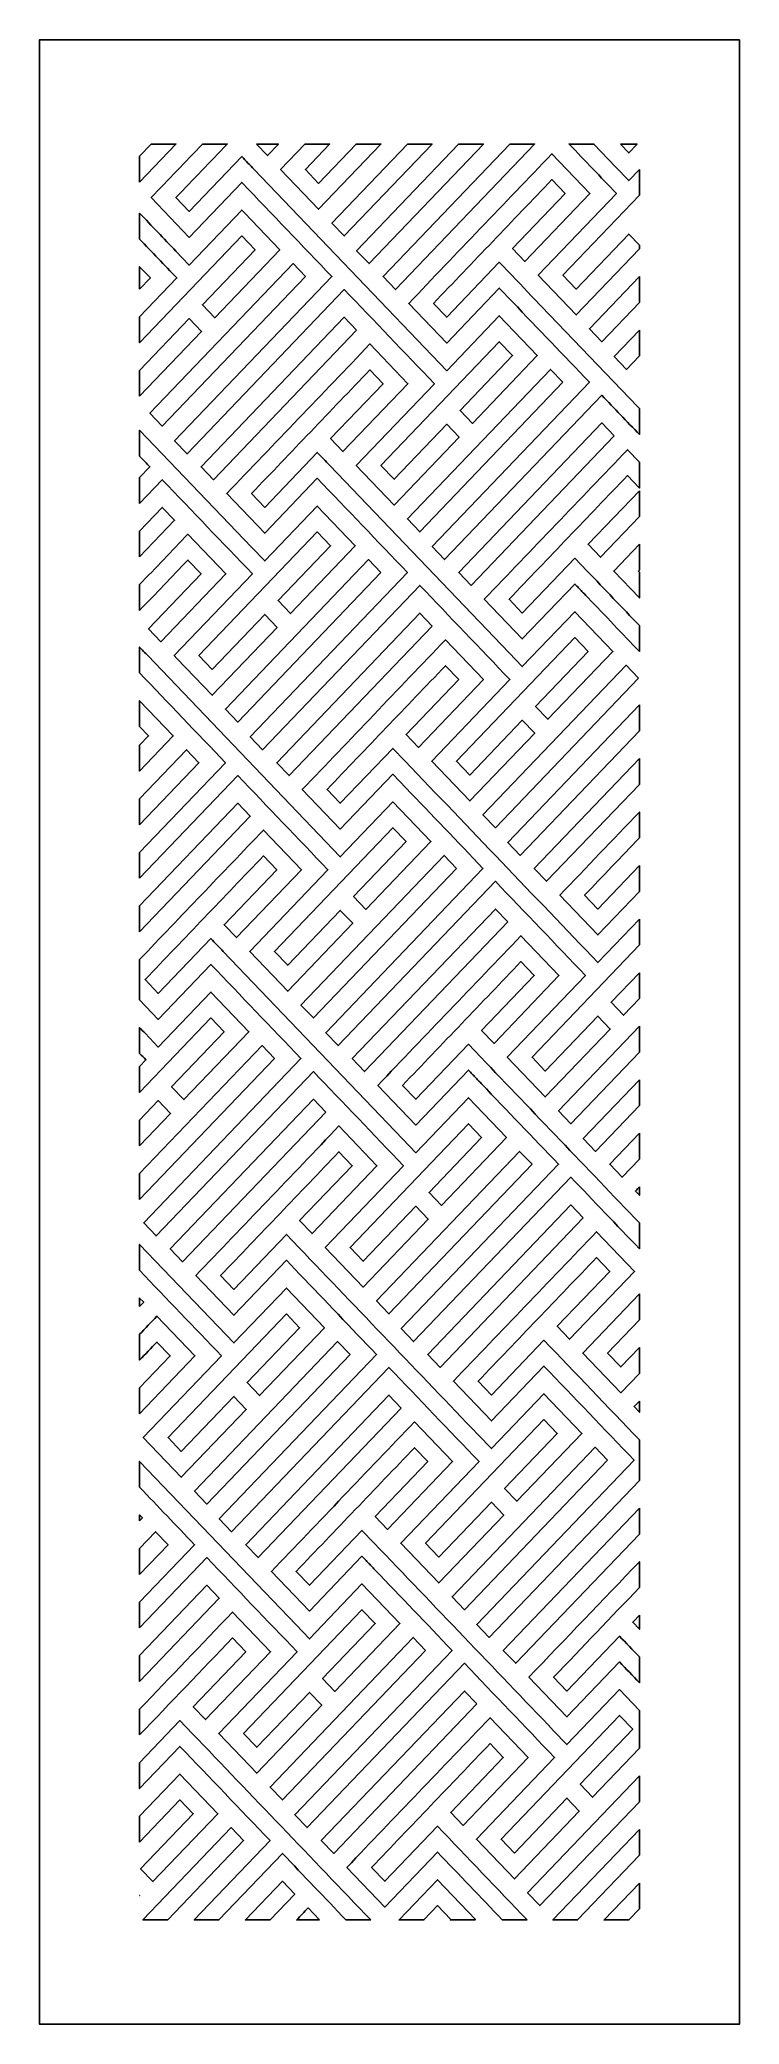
# Model space of a CAD drawing. Header units: centimetres. Extents: x -1.53 to 1.53, y -4.33 to 4.33.
import ezdxf

# ---------------------------------------------------------------- set-up
doc = ezdxf.new("R2010")
doc.units = ezdxf.units.CM
doc.header["$MEASUREMENT"] = 0
doc.layers.add('Layer 1', color=7, linetype='Continuous')

msp = doc.modelspace()

# ---------------------------------------------------------------- linework, layer by layer
at = {"layer": 'Layer 1', "color": 250}
for points, knots in [([(1.52867, 4.33143), (1.52867, 4.33143), (1.52867, -4.33143), (1.52867, -4.33143), (1.52867, -4.33143), (1.52867, -4.33143), (-1.52867, -4.33143), (-1.52867, -4.33143), (-1.52867, -4.33143), (-1.52867, -4.33143), (-1.52867, 4.33143), (-1.52867, 4.33143), (-1.52867, 4.33143), (-1.52867, 4.33143), (1.52867, 4.33143), (1.52867, 4.33143)], [0, 0, 0, 0, 0.2, 0.2, 0.2, 0.2, 0.4, 0.4, 0.4, 0.4, 0.6, 0.6, 0.6, 0.6, 1, 1, 1, 1]), ([(-1.0919, 3.70984), (-1.0919, 3.70984), (-1.0919, 3.82267), (-1.0919, 3.82267), (-1.0919, 3.82267), (-1.0919, 3.82267), (-1.04131, 3.87549), (-1.04131, 3.87549), (-1.04131, 3.87549), (-1.04131, 3.87549), (-0.93322, 3.87549), (-0.93322, 3.87549), (-0.93322, 3.87549), (-0.93322, 3.87549), (-1.0919, 3.70984), (-1.0919, 3.70984)], [0, 0, 0, 0, 0.2, 0.2, 0.2, 0.2, 0.4, 0.4, 0.4, 0.4, 0.6, 0.6, 0.6, 0.6, 1, 1, 1, 1]), ([(-0.8174, 3.87549), (-0.8174, 3.87549), (-0.70931, 3.87549), (-0.70931, 3.87549), (-0.70931, 3.87549), (-0.78389, 3.79764), (-0.85846, 3.71979), (-0.93304, 3.64194), (-0.93304, 3.64194), (-0.93304, 3.64194), (-0.87513, 3.58149), (-0.87513, 3.58149), (-0.87513, 3.58149), (-0.87513, 3.58149), (-0.64543, 3.82127), (-0.64543, 3.82127), (-0.64543, 3.82127), (-0.62742, 3.80246), (-0.6094, 3.78366), (-0.59139, 3.76485), (-0.59139, 3.76485), (-0.59139, 3.76485), (-0.59139, 3.76485), (-0.59139, 3.76485), (-0.59139, 3.76485), (-0.59139, 3.76485), (0.2502, 2.88632), (0.2502, 2.88632), (0.2502, 2.88632), (0.2502, 2.88632), (0.47989, 3.1261), (0.47989, 3.1261), (0.47989, 3.1261), (0.47989, 3.1261), (0.64589, 2.95281), (0.64589, 2.95281), (0.64589, 2.95281), (0.64589, 2.95281), (0.36215, 2.65661), (0.36215, 2.65661), (0.36215, 2.65661), (0.36215, 2.65661), (0.3081, 2.71303), (0.3081, 2.71303), (0.3081, 2.71303), (0.3081, 2.71303), (0.5378, 2.95281), (0.5378, 2.95281), (0.5378, 2.95281), (0.5378, 2.95281), (0.47989, 3.01326), (0.47989, 3.01326), (0.47989, 3.01326), (0.47989, 3.01326), (-0.03741, 2.47324), (-0.03741, 2.47324), (-0.03741, 2.47324), (-0.03741, 2.47324), (0.0205, 2.41279), (0.0205, 2.41279), (0.0205, 2.41279), (0.0205, 2.41279), (0.2502, 2.65258), (0.2502, 2.65258), (0.2502, 2.65258), (0.2502, 2.65258), (0.30424, 2.59616), (0.30424, 2.59616), (0.30424, 2.59616), (0.30424, 2.59616), (0.0205, 2.29995), (0.0205, 2.29995), (0.0205, 2.29995), (0.0205, 2.29995), (-0.1455, 2.47324), (-0.1455, 2.47324), (-0.1455, 2.47324), (-0.1455, 2.47324), (0.19615, 2.8299), (0.19615, 2.8299), (0.19615, 2.8299), (0.06489, 2.96691), (-0.06636, 3.10393), (-0.19762, 3.24095), (-0.19762, 3.24095), (-0.19762, 3.24095), (-0.88478, 2.52362), (-0.88478, 2.52362), (-0.88478, 2.52362), (-0.88478, 2.52362), (-0.93883, 2.58004), (-0.93883, 2.58004), (-0.93883, 2.58004), (-0.93883, 2.58004), (-0.25167, 3.29737), (-0.25167, 3.29737), (-0.25167, 3.29737), (-0.38183, 3.43326), (-0.512, 3.56914), (-0.64217, 3.70502), (-0.64217, 3.70502), (-0.64253, 3.7054), (-0.64289, 3.70578), (-0.64326, 3.70616), (-0.64326, 3.70616), (-0.64362, 3.70654), (-0.64398, 3.70692), (-0.64435, 3.7073), (-0.64435, 3.7073), (-0.64471, 3.70767), (-0.64507, 3.70805), (-0.64543, 3.70843), (-0.64543, 3.70843), (-0.64543, 3.70843), (-0.64543, 3.70843), (-0.64543, 3.70843), (-0.64543, 3.70843), (-0.64543, 3.70843), (-0.87513, 3.46865), (-0.87513, 3.46865), (-0.87513, 3.46865), (-0.87513, 3.46865), (-1.04113, 3.64194), (-1.04113, 3.64194), (-1.04113, 3.64194), (-0.96655, 3.71979), (-0.89198, 3.79764), (-0.8174, 3.87549)], [0, 0, 0, 0, 0.030303, 0.030303, 0.030303, 0.030303, 0.0606061, 0.0606061, 0.0606061, 0.0606061, 0.0909091, 0.0909091, 0.0909091, 0.0909091, 0.1212121, 0.1212121, 0.1212121, 0.1212121, 0.1515152, 0.1515152, 0.1515152, 0.1515152, 0.1818182, 0.1818182, 0.1818182, 0.1818182, 0.2121212, 0.2121212, 0.2121212, 0.2121212, 0.2424242, 0.2424242, 0.2424242, 0.2424242, 0.2727273, 0.2727273, 0.2727273, 0.2727273, 0.3030303, 0.3030303, 0.3030303, 0.3030303, 0.3333333, 0.3333333, 0.3333333, 0.3333333, 0.3636364, 0.3636364, 0.3636364, 0.3636364, 0.3939394, 0.3939394, 0.3939394, 0.3939394, 0.4242424, 0.4242424, 0.4242424, 0.4242424, 0.4545455, 0.4545455, 0.4545455, 0.4545455, 0.4848485, 0.4848485, 0.4848485, 0.4848485, 0.5151515, 0.5151515, 0.5151515, 0.5151515, 0.5454545, 0.5454545, 0.5454545, 0.5454545, 0.5757576, 0.5757576, 0.5757576, 0.5757576, 0.6060606, 0.6060606, 0.6060606, 0.6060606, 0.6363636, 0.6363636, 0.6363636, 0.6363636, 0.6666667, 0.6666667, 0.6666667, 0.6666667, 0.6969697, 0.6969697, 0.6969697, 0.6969697, 0.7272727, 0.7272727, 0.7272727, 0.7272727, 0.7575758, 0.7575758, 0.7575758, 0.7575758, 0.7878788, 0.7878788, 0.7878788, 0.7878788, 0.8181818, 0.8181818, 0.8181818, 0.8181818, 0.8484848, 0.8484848, 0.8484848, 0.8484848, 0.8787879, 0.8787879, 0.8787879, 0.8787879, 0.9090909, 0.9090909, 0.9090909, 0.9090909, 0.9393939, 0.9393939, 0.9393939, 0.9393939, 1, 1, 1, 1]), ([(-0.58156, 3.87549), (-0.58156, 3.87549), (-0.4854, 3.87549), (-0.4854, 3.87549), (-0.4854, 3.87549), (-0.4854, 3.87549), (-0.53348, 3.8253), (-0.53348, 3.8253), (-0.53348, 3.8253), (-0.53348, 3.8253), (-0.58156, 3.87549), (-0.58156, 3.87549)], [0, 0, 0, 0, 0.25, 0.25, 0.25, 0.25, 0.5, 0.5, 0.5, 0.5, 1, 1, 1, 1]), ([(-0.36959, 3.87549), (-0.36959, 3.87549), (-0.47557, 3.76485), (-0.47557, 3.76485), (-0.47557, 3.76485), (-0.47557, 3.76485), (-0.47557, 3.76485), (-0.47557, 3.76485), (-0.47557, 3.76485), (-0.47557, 3.76485), (-0.30957, 3.59156), (-0.30957, 3.59156), (-0.30957, 3.59156), (-0.30957, 3.59156), (-0.03759, 3.87549), (-0.03759, 3.87549), (-0.03759, 3.87549), (-0.03759, 3.87549), (-0.14568, 3.87549), (-0.14568, 3.87549), (-0.14568, 3.87549), (-0.14568, 3.87549), (-0.30957, 3.7044), (-0.30957, 3.7044), (-0.30957, 3.7044), (-0.30957, 3.7044), (-0.36748, 3.76485), (-0.36748, 3.76485), (-0.36748, 3.76485), (-0.36748, 3.76485), (-0.26149, 3.87549), (-0.26149, 3.87549), (-0.26149, 3.87549), (-0.26149, 3.87549), (-0.36959, 3.87549), (-0.36959, 3.87549)], [0, 0, 0, 0, 0.1, 0.1, 0.1, 0.1, 0.2, 0.2, 0.2, 0.2, 0.3, 0.3, 0.3, 0.3, 0.4, 0.4, 0.4, 0.4, 0.5, 0.5, 0.5, 0.5, 0.6, 0.6, 0.6, 0.6, 0.7, 0.7, 0.7, 0.7, 0.8, 0.8, 0.8, 0.8, 1, 1, 1, 1]), ([(0.07823, 3.87549), (0.07823, 3.87549), (0.18632, 3.87549), (0.18632, 3.87549), (0.18632, 3.87549), (0.18632, 3.87549), (-0.19762, 3.47469), (-0.19762, 3.47469), (-0.19762, 3.47469), (-0.19762, 3.47469), (-0.25167, 3.53111), (-0.25167, 3.53111), (-0.25167, 3.53111), (-0.25167, 3.53111), (0.07823, 3.87549), (0.07823, 3.87549)], [0, 0, 0, 0, 0.2, 0.2, 0.2, 0.2, 0.4, 0.4, 0.4, 0.4, 0.6, 0.6, 0.6, 0.6, 1, 1, 1, 1]), ([(0.30214, 3.87549), (0.30214, 3.87549), (0.41023, 3.87549), (0.41023, 3.87549), (0.41023, 3.87549), (0.41023, 3.87549), (-0.08953, 3.35379), (-0.08953, 3.35379), (-0.08953, 3.35379), (-0.08953, 3.35379), (-0.14357, 3.41021), (-0.14357, 3.41021), (-0.14357, 3.41021), (-0.14357, 3.41021), (0.30214, 3.87549), (0.30214, 3.87549)], [0, 0, 0, 0, 0.2, 0.2, 0.2, 0.2, 0.4, 0.4, 0.4, 0.4, 0.6, 0.6, 0.6, 0.6, 1, 1, 1, 1]), ([(0.52604, 3.87549), (0.52604, 3.87549), (0.63414, 3.87549), (0.63414, 3.87549), (0.63414, 3.87549), (0.63414, 3.87549), (0.02629, 3.24095), (0.02629, 3.24095), (0.02629, 3.24095), (0.02629, 3.24095), (-0.02776, 3.29737), (-0.02776, 3.29737), (-0.02776, 3.29737), (-0.02776, 3.29737), (0.52604, 3.87549), (0.52604, 3.87549)], [0, 0, 0, 0, 0.2, 0.2, 0.2, 0.2, 0.4, 0.4, 0.4, 0.4, 0.6, 0.6, 0.6, 0.6, 1, 1, 1, 1]), ([(1.09191, 2.72095), (1.09191, 2.72095), (1.09191, 2.60811), (1.09191, 2.60811), (1.09191, 2.60811), (1.03718, 2.66524), (0.98244, 2.72238), (0.92771, 2.77952), (0.92771, 2.77952), (0.92771, 2.77952), (0.24055, 2.06218), (0.24055, 2.06218), (0.24055, 2.06218), (0.24055, 2.06218), (0.1865, 2.1186), (0.1865, 2.1186), (0.1865, 2.1186), (0.1865, 2.1186), (0.87366, 2.83594), (0.87366, 2.83594), (0.87366, 2.83594), (0.76171, 2.95281), (0.64975, 3.06968), (0.5378, 3.18655), (0.5378, 3.18655), (0.5378, 3.18655), (0.47989, 3.247), (0.47989, 3.247), (0.47989, 3.247), (0.47989, 3.247), (0.2502, 3.00721), (0.2502, 3.00721), (0.2502, 3.00721), (0.2502, 3.00721), (0.0842, 3.1805), (0.0842, 3.1805), (0.0842, 3.1805), (0.29266, 3.39812), (0.50113, 3.61574), (0.70959, 3.83336), (0.70959, 3.83336), (0.70959, 3.83336), (0.87559, 3.66007), (0.87559, 3.66007), (0.87559, 3.66007), (0.87559, 3.66007), (0.59185, 3.36387), (0.59185, 3.36387), (0.59185, 3.36387), (0.59185, 3.36387), (0.5378, 3.42029), (0.5378, 3.42029), (0.5378, 3.42029), (0.5378, 3.42029), (0.7675, 3.66007), (0.7675, 3.66007), (0.7675, 3.66007), (0.7675, 3.66007), (0.70959, 3.72052), (0.70959, 3.72052), (0.70959, 3.72052), (0.53716, 3.54051), (0.36472, 3.36051), (0.19229, 3.1805), (0.19229, 3.1805), (0.19229, 3.1805), (0.2502, 3.12005), (0.2502, 3.12005), (0.2502, 3.12005), (0.2502, 3.12005), (0.47989, 3.35984), (0.47989, 3.35984), (0.47989, 3.35984), (0.47989, 3.35984), (0.53394, 3.30342), (0.53394, 3.30342), (0.53394, 3.30342), (0.71993, 3.10926), (0.90592, 2.9151), (1.09191, 2.72095)], [0, 0, 0, 0, 0.047619, 0.047619, 0.047619, 0.047619, 0.0952381, 0.0952381, 0.0952381, 0.0952381, 0.1428571, 0.1428571, 0.1428571, 0.1428571, 0.1904762, 0.1904762, 0.1904762, 0.1904762, 0.2380952, 0.2380952, 0.2380952, 0.2380952, 0.2857143, 0.2857143, 0.2857143, 0.2857143, 0.3333333, 0.3333333, 0.3333333, 0.3333333, 0.3809524, 0.3809524, 0.3809524, 0.3809524, 0.4285714, 0.4285714, 0.4285714, 0.4285714, 0.4761905, 0.4761905, 0.4761905, 0.4761905, 0.5238095, 0.5238095, 0.5238095, 0.5238095, 0.5714286, 0.5714286, 0.5714286, 0.5714286, 0.6190476, 0.6190476, 0.6190476, 0.6190476, 0.6666667, 0.6666667, 0.6666667, 0.6666667, 0.7142857, 0.7142857, 0.7142857, 0.7142857, 0.7619048, 0.7619048, 0.7619048, 0.7619048, 0.8095238, 0.8095238, 0.8095238, 0.8095238, 0.8571429, 0.8571429, 0.8571429, 0.8571429, 0.9047619, 0.9047619, 0.9047619, 0.9047619, 1, 1, 1, 1]), ([(1.09191, 3.76499), (1.09191, 3.76499), (1.09191, 3.65215), (1.09191, 3.65215), (1.09191, 3.65215), (1.09191, 3.65215), (0.75785, 3.30342), (0.75785, 3.30342), (0.75785, 3.30342), (0.75785, 3.30342), (0.81576, 3.24297), (0.81576, 3.24297), (0.81576, 3.24297), (0.81576, 3.24297), (1.04545, 3.48275), (1.04545, 3.48275), (1.04545, 3.48275), (1.04545, 3.48275), (1.09191, 3.43426), (1.09191, 3.43426), (1.09191, 3.43426), (1.09191, 3.43426), (1.09191, 3.41841), (1.09191, 3.41841), (1.09191, 3.41841), (1.09191, 3.41841), (0.81576, 3.13013), (0.81576, 3.13013), (0.81576, 3.13013), (0.81576, 3.13013), (0.64976, 3.30342), (0.64976, 3.30342), (0.64976, 3.30342), (0.64976, 3.30342), (0.99141, 3.66007), (0.99141, 3.66007), (0.99141, 3.66007), (0.92262, 3.73188), (0.85383, 3.80368), (0.78505, 3.87549), (0.78505, 3.87549), (0.78505, 3.87549), (0.89314, 3.87549), (0.89314, 3.87549), (0.89314, 3.87549), (0.89314, 3.87549), (0.98755, 3.77694), (0.98755, 3.77694), (0.98755, 3.77694), (0.98755, 3.77694), (1.04545, 3.71649), (1.04545, 3.71649), (1.04545, 3.71649), (1.04545, 3.71649), (1.09191, 3.76499), (1.09191, 3.76499)], [0, 0, 0, 0, 0.0666667, 0.0666667, 0.0666667, 0.0666667, 0.1333333, 0.1333333, 0.1333333, 0.1333333, 0.2, 0.2, 0.2, 0.2, 0.2666667, 0.2666667, 0.2666667, 0.2666667, 0.3333333, 0.3333333, 0.3333333, 0.3333333, 0.4, 0.4, 0.4, 0.4, 0.4666667, 0.4666667, 0.4666667, 0.4666667, 0.5333333, 0.5333333, 0.5333333, 0.5333333, 0.6, 0.6, 0.6, 0.6, 0.6666667, 0.6666667, 0.6666667, 0.6666667, 0.7333333, 0.7333333, 0.7333333, 0.7333333, 0.8, 0.8, 0.8, 0.8, 0.8666667, 0.8666667, 0.8666667, 0.8666667, 1, 1, 1, 1]), ([(1.00895, 3.87549), (1.00895, 3.87549), (1.08195, 3.87549), (1.08195, 3.87549), (1.08195, 3.87549), (1.08195, 3.87549), (1.04545, 3.83739), (1.04545, 3.83739), (1.04545, 3.83739), (1.04545, 3.83739), (1.00895, 3.87549), (1.00895, 3.87549)], [0, 0, 0, 0, 0.25, 0.25, 0.25, 0.25, 0.5, 0.5, 0.5, 0.5, 1, 1, 1, 1]), ([(-1.0919, 3.4612), (-1.03766, 3.40458), (-0.98342, 3.34795), (-0.92918, 3.29133), (-0.92918, 3.29133), (-0.92918, 3.29133), (-1.0919, 3.12146), (-1.0919, 3.12146), (-1.0919, 3.12146), (-1.0919, 3.12146), (-1.0919, 3.00862), (-1.0919, 3.00862), (-1.0919, 3.00862), (-1.0919, 3.00862), (-0.64543, 3.47469), (-0.64543, 3.47469), (-0.64543, 3.47469), (-0.64543, 3.47469), (-0.58753, 3.41424), (-0.58753, 3.41424), (-0.58753, 3.41424), (-0.58753, 3.41424), (-0.81722, 3.17446), (-0.81722, 3.17446), (-0.81722, 3.17446), (-0.81722, 3.17446), (-0.76318, 3.11804), (-0.76318, 3.11804), (-0.76318, 3.11804), (-0.76318, 3.11804), (-0.47943, 3.41424), (-0.47943, 3.41424), (-0.47943, 3.41424), (-0.47943, 3.41424), (-0.63366, 3.57524), (-0.63366, 3.57524), (-0.63366, 3.57524), (-0.63366, 3.57524), (-0.64543, 3.58753), (-0.64543, 3.58753), (-0.64543, 3.58753), (-0.64543, 3.58753), (-0.64543, 3.58753), (-0.64543, 3.58753), (-0.64543, 3.58753), (-0.64543, 3.58753), (-0.87513, 3.34775), (-0.87513, 3.34775), (-0.87513, 3.34775), (-0.87513, 3.34775), (-0.93304, 3.4082), (-0.93304, 3.4082), (-0.93304, 3.4082), (-0.98599, 3.46348), (-1.03895, 3.51876), (-1.0919, 3.57404), (-1.0919, 3.57404), (-1.0919, 3.57404), (-1.0919, 3.4612), (-1.0919, 3.4612)], [0, 0, 0, 0, 0.0625, 0.0625, 0.0625, 0.0625, 0.125, 0.125, 0.125, 0.125, 0.1875, 0.1875, 0.1875, 0.1875, 0.25, 0.25, 0.25, 0.25, 0.3125, 0.3125, 0.3125, 0.3125, 0.375, 0.375, 0.375, 0.375, 0.4375, 0.4375, 0.4375, 0.4375, 0.5, 0.5, 0.5, 0.5, 0.5625, 0.5625, 0.5625, 0.5625, 0.625, 0.625, 0.625, 0.625, 0.6875, 0.6875, 0.6875, 0.6875, 0.75, 0.75, 0.75, 0.75, 0.8125, 0.8125, 0.8125, 0.8125, 0.875, 0.875, 0.875, 0.875, 1, 1, 1, 1]), ([(-1.0919, 3.24236), (-1.0919, 3.24236), (-1.0919, 3.3403), (-1.0919, 3.3403), (-1.0919, 3.3403), (-1.0919, 3.3403), (-1.04499, 3.29133), (-1.04499, 3.29133), (-1.04499, 3.29133), (-1.04499, 3.29133), (-1.0919, 3.24236), (-1.0919, 3.24236)], [0, 0, 0, 0, 0.25, 0.25, 0.25, 0.25, 0.5, 0.5, 0.5, 0.5, 1, 1, 1, 1]), ([(-0.36748, 3.29737), (-0.36748, 3.29737), (-0.99288, 2.64452), (-0.99288, 2.64452), (-0.99288, 2.64452), (-0.99288, 2.64452), (-1.04692, 2.70094), (-1.04692, 2.70094), (-1.04692, 2.70094), (-1.04692, 2.70094), (-0.42153, 3.35379), (-0.42153, 3.35379), (-0.42153, 3.35379), (-0.42153, 3.35379), (-0.36748, 3.29737), (-0.36748, 3.29737)], [0, 0, 0, 0, 0.2, 0.2, 0.2, 0.2, 0.4, 0.4, 0.4, 0.4, 0.6, 0.6, 0.6, 0.6, 1, 1, 1, 1]), ([(1.09191, 3.29751), (1.09191, 3.29751), (1.09191, 3.18467), (1.09191, 3.18467), (1.09191, 3.18467), (1.09191, 3.18467), (0.92771, 3.01326), (0.92771, 3.01326), (0.92771, 3.01326), (0.92771, 3.01326), (0.87366, 3.06968), (0.87366, 3.06968), (0.87366, 3.06968), (0.87366, 3.06968), (1.09191, 3.29751), (1.09191, 3.29751)], [0, 0, 0, 0, 0.2, 0.2, 0.2, 0.2, 0.4, 0.4, 0.4, 0.4, 0.6, 0.6, 0.6, 0.6, 1, 1, 1, 1]), ([(-0.14357, 3.06363), (-0.14357, 3.06363), (-0.76897, 2.41078), (-0.76897, 2.41078), (-0.76897, 2.41078), (-0.76897, 2.41078), (-0.82302, 2.4672), (-0.82302, 2.4672), (-0.82302, 2.4672), (-0.82302, 2.4672), (-0.19762, 3.12005), (-0.19762, 3.12005), (-0.19762, 3.12005), (-0.19762, 3.12005), (-0.14357, 3.06363), (-0.14357, 3.06363)], [0, 0, 0, 0, 0.2, 0.2, 0.2, 0.2, 0.4, 0.4, 0.4, 0.4, 0.6, 0.6, 0.6, 0.6, 1, 1, 1, 1]), ([(-1.0919, 2.77488), (-1.0919, 2.77488), (-0.82108, 3.05759), (-0.82108, 3.05759), (-0.82108, 3.05759), (-0.82108, 3.05759), (-0.87513, 3.11401), (-0.87513, 3.11401), (-0.87513, 3.11401), (-0.87513, 3.11401), (-1.0919, 2.88772), (-1.0919, 2.88772), (-1.0919, 2.88772), (-1.0919, 2.88772), (-1.0919, 2.77488), (-1.0919, 2.77488)], [0, 0, 0, 0, 0.2, 0.2, 0.2, 0.2, 0.4, 0.4, 0.4, 0.4, 0.6, 0.6, 0.6, 0.6, 1, 1, 1, 1]), ([(1.09191, 3.06377), (1.09191, 3.06377), (1.09191, 2.95093), (1.09191, 2.95093), (1.09191, 2.95093), (1.09191, 2.95093), (1.0358, 2.89236), (1.0358, 2.89236), (1.0358, 2.89236), (1.0358, 2.89236), (0.98176, 2.94878), (0.98176, 2.94878), (0.98176, 2.94878), (0.98176, 2.94878), (1.09191, 3.06377), (1.09191, 3.06377)], [0, 0, 0, 0, 0.2, 0.2, 0.2, 0.2, 0.4, 0.4, 0.4, 0.4, 0.6, 0.6, 0.6, 0.6, 1, 1, 1, 1]), ([(-0.26132, 2.47324), (-0.27933, 2.49205), (-0.29735, 2.51085), (-0.31536, 2.52966), (-0.31536, 2.52966), (-0.31536, 2.52966), (-0.54506, 2.28988), (-0.54506, 2.28988), (-0.54506, 2.28988), (-0.54506, 2.28988), (-0.60297, 2.35033), (-0.60297, 2.35033), (-0.60297, 2.35033), (-0.43054, 2.53033), (-0.2581, 2.71034), (-0.08567, 2.89035), (-0.08567, 2.89035), (-0.08567, 2.89035), (-0.02776, 2.8299), (-0.02776, 2.8299), (-0.02776, 2.8299), (-0.02776, 2.8299), (-0.25746, 2.59011), (-0.25746, 2.59011), (-0.25746, 2.59011), (-0.25746, 2.59011), (-0.20341, 2.53369), (-0.20341, 2.53369), (-0.20341, 2.53369), (-0.20341, 2.53369), (0.08033, 2.8299), (0.08033, 2.8299), (0.08033, 2.8299), (0.08033, 2.8299), (-0.08567, 3.00318), (-0.08567, 3.00318), (-0.08567, 3.00318), (-0.29413, 2.78557), (-0.5026, 2.56795), (-0.71106, 2.35033), (-0.71106, 2.35033), (-0.71106, 2.35033), (-0.54506, 2.17704), (-0.54506, 2.17704), (-0.54506, 2.17704), (-0.54506, 2.17704), (-0.31536, 2.41682), (-0.31536, 2.41682), (-0.31536, 2.41682), (-0.18411, 2.27981), (-0.05285, 2.14278), (0.07841, 2.00577), (0.07841, 2.00577), (0.07841, 2.00577), (-0.60876, 1.28843), (-0.60876, 1.28843), (-0.60876, 1.28843), (-0.60876, 1.28843), (-0.55471, 1.23201), (-0.55471, 1.23201), (-0.55471, 1.23201), (-0.55471, 1.23201), (0.13245, 1.94935), (0.13245, 1.94935), (0.13245, 1.94935), (0.26371, 1.81233), (0.39496, 1.67531), (0.52622, 1.53829), (0.52622, 1.53829), (0.52622, 1.53829), (0.18457, 1.18163), (0.18457, 1.18163), (0.18457, 1.18163), (0.18457, 1.18163), (0.35057, 1.00835), (0.35057, 1.00835), (0.35057, 1.00835), (0.35057, 1.00835), (0.63431, 1.30455), (0.63431, 1.30455), (0.63431, 1.30455), (0.63431, 1.30455), (0.58027, 1.36097), (0.58027, 1.36097), (0.58027, 1.36097), (0.58027, 1.36097), (0.35057, 1.12119), (0.35057, 1.12119), (0.35057, 1.12119), (0.35057, 1.12119), (0.29266, 1.18163), (0.29266, 1.18163), (0.29266, 1.18163), (0.29266, 1.18163), (0.80996, 1.72165), (0.80996, 1.72165), (0.80996, 1.72165), (0.80996, 1.72165), (0.86787, 1.6612), (0.86787, 1.6612), (0.86787, 1.6612), (0.86787, 1.6612), (0.63817, 1.42142), (0.63817, 1.42142), (0.63817, 1.42142), (0.63817, 1.42142), (0.69222, 1.365), (0.69222, 1.365), (0.69222, 1.365), (0.69222, 1.365), (0.97596, 1.6612), (0.97596, 1.6612), (0.97596, 1.6612), (0.97596, 1.6612), (0.80996, 1.83449), (0.80996, 1.83449), (0.80996, 1.83449), (0.80996, 1.83449), (0.58027, 1.59471), (0.58027, 1.59471), (0.58027, 1.59471), (0.58027, 1.59471), (0.52236, 1.65516), (0.52236, 1.65516), (0.52236, 1.65516), (0.52236, 1.65516), (-0.26132, 2.47324), (-0.26132, 2.47324)], [0, 0, 0, 0, 0.030303, 0.030303, 0.030303, 0.030303, 0.0606061, 0.0606061, 0.0606061, 0.0606061, 0.0909091, 0.0909091, 0.0909091, 0.0909091, 0.1212121, 0.1212121, 0.1212121, 0.1212121, 0.1515152, 0.1515152, 0.1515152, 0.1515152, 0.1818182, 0.1818182, 0.1818182, 0.1818182, 0.2121212, 0.2121212, 0.2121212, 0.2121212, 0.2424242, 0.2424242, 0.2424242, 0.2424242, 0.2727273, 0.2727273, 0.2727273, 0.2727273, 0.3030303, 0.3030303, 0.3030303, 0.3030303, 0.3333333, 0.3333333, 0.3333333, 0.3333333, 0.3636364, 0.3636364, 0.3636364, 0.3636364, 0.3939394, 0.3939394, 0.3939394, 0.3939394, 0.4242424, 0.4242424, 0.4242424, 0.4242424, 0.4545455, 0.4545455, 0.4545455, 0.4545455, 0.4848485, 0.4848485, 0.4848485, 0.4848485, 0.5151515, 0.5151515, 0.5151515, 0.5151515, 0.5454545, 0.5454545, 0.5454545, 0.5454545, 0.5757576, 0.5757576, 0.5757576, 0.5757576, 0.6060606, 0.6060606, 0.6060606, 0.6060606, 0.6363636, 0.6363636, 0.6363636, 0.6363636, 0.6666667, 0.6666667, 0.6666667, 0.6666667, 0.6969697, 0.6969697, 0.6969697, 0.6969697, 0.7272727, 0.7272727, 0.7272727, 0.7272727, 0.7575758, 0.7575758, 0.7575758, 0.7575758, 0.7878788, 0.7878788, 0.7878788, 0.7878788, 0.8181818, 0.8181818, 0.8181818, 0.8181818, 0.8484848, 0.8484848, 0.8484848, 0.8484848, 0.8787879, 0.8787879, 0.8787879, 0.8787879, 0.9090909, 0.9090909, 0.9090909, 0.9090909, 0.9393939, 0.9393939, 0.9393939, 0.9393939, 1, 1, 1, 1]), ([(0.75785, 2.83594), (0.75785, 2.83594), (0.13245, 2.18308), (0.13245, 2.18308), (0.13245, 2.18308), (0.13245, 2.18308), (0.07841, 2.2395), (0.07841, 2.2395), (0.07841, 2.2395), (0.07841, 2.2395), (0.7038, 2.89236), (0.7038, 2.89236), (0.7038, 2.89236), (0.7038, 2.89236), (0.75785, 2.83594), (0.75785, 2.83594)], [0, 0, 0, 0, 0.2, 0.2, 0.2, 0.2, 0.4, 0.4, 0.4, 0.4, 0.6, 0.6, 0.6, 0.6, 1, 1, 1, 1]), ([(-1.0919, 2.3074), (-1.0919, 2.3074), (-1.0919, 2.42024), (-1.0919, 2.42024), (-1.0919, 2.42024), (-1.0919, 2.42024), (-1.04692, 2.4672), (-1.04692, 2.4672), (-1.04692, 2.4672), (-1.06192, 2.48285), (-1.07691, 2.4985), (-1.0919, 2.51415), (-1.0919, 2.51415), (-1.0919, 2.51415), (-1.0919, 2.62699), (-1.0919, 2.62699), (-1.0919, 2.62699), (-1.0919, 2.62699), (-0.60297, 2.11659), (-0.60297, 2.11659), (-0.60297, 2.11659), (-0.60297, 2.11659), (-0.54506, 2.05614), (-0.54506, 2.05614), (-0.54506, 2.05614), (-0.54506, 2.05614), (-0.31536, 2.29592), (-0.31536, 2.29592), (-0.31536, 2.29592), (-0.31536, 2.29592), (-0.14936, 2.12263), (-0.14936, 2.12263), (-0.14936, 2.12263), (-0.14936, 2.12263), (-0.43311, 1.82643), (-0.43311, 1.82643), (-0.43311, 1.82643), (-0.43311, 1.82643), (-0.48715, 1.88285), (-0.48715, 1.88285), (-0.48715, 1.88285), (-0.48715, 1.88285), (-0.25746, 2.12263), (-0.25746, 2.12263), (-0.25746, 2.12263), (-0.25746, 2.12263), (-0.31536, 2.18308), (-0.31536, 2.18308), (-0.31536, 2.18308), (-0.31536, 2.18308), (-0.83267, 1.64307), (-0.83267, 1.64307), (-0.83267, 1.64307), (-0.83267, 1.64307), (-0.77476, 1.58262), (-0.77476, 1.58262), (-0.77476, 1.58262), (-0.77476, 1.58262), (-0.54506, 1.8224), (-0.54506, 1.8224), (-0.54506, 1.8224), (-0.54506, 1.8224), (-0.49101, 1.76598), (-0.49101, 1.76598), (-0.49101, 1.76598), (-0.49101, 1.76598), (-0.77476, 1.46978), (-0.77476, 1.46978), (-0.77476, 1.46978), (-0.77476, 1.46978), (-0.92898, 1.63077), (-0.92898, 1.63077), (-0.92898, 1.63077), (-0.92898, 1.63077), (-0.94076, 1.64307), (-0.94076, 1.64307), (-0.94076, 1.64307), (-0.94076, 1.64307), (-0.59911, 1.99972), (-0.59911, 1.99972), (-0.59911, 1.99972), (-0.73036, 2.13674), (-0.86162, 2.27376), (-0.99288, 2.41078), (-0.99288, 2.41078), (-0.99288, 2.41078), (-1.0919, 2.3074), (-1.0919, 2.3074)], [0, 0, 0, 0, 0.0434783, 0.0434783, 0.0434783, 0.0434783, 0.0869565, 0.0869565, 0.0869565, 0.0869565, 0.1304348, 0.1304348, 0.1304348, 0.1304348, 0.173913, 0.173913, 0.173913, 0.173913, 0.2173913, 0.2173913, 0.2173913, 0.2173913, 0.2608696, 0.2608696, 0.2608696, 0.2608696, 0.3043478, 0.3043478, 0.3043478, 0.3043478, 0.3478261, 0.3478261, 0.3478261, 0.3478261, 0.3913043, 0.3913043, 0.3913043, 0.3913043, 0.4347826, 0.4347826, 0.4347826, 0.4347826, 0.4782609, 0.4782609, 0.4782609, 0.4782609, 0.5217391, 0.5217391, 0.5217391, 0.5217391, 0.5652174, 0.5652174, 0.5652174, 0.5652174, 0.6086957, 0.6086957, 0.6086957, 0.6086957, 0.6521739, 0.6521739, 0.6521739, 0.6521739, 0.6956522, 0.6956522, 0.6956522, 0.6956522, 0.7391304, 0.7391304, 0.7391304, 0.7391304, 0.7826087, 0.7826087, 0.7826087, 0.7826087, 0.826087, 0.826087, 0.826087, 0.826087, 0.8695652, 0.8695652, 0.8695652, 0.8695652, 0.9130435, 0.9130435, 0.9130435, 0.9130435, 1, 1, 1, 1]), ([(0.98176, 2.6022), (0.98176, 2.6022), (0.35636, 1.94934), (0.35636, 1.94934), (0.35636, 1.94934), (0.35636, 1.94934), (0.30231, 2.00576), (0.30231, 2.00576), (0.30231, 2.00576), (0.30231, 2.00576), (0.92771, 2.65862), (0.92771, 2.65862), (0.92771, 2.65862), (0.92771, 2.65862), (0.98176, 2.6022), (0.98176, 2.6022)], [0, 0, 0, 0, 0.2, 0.2, 0.2, 0.2, 0.4, 0.4, 0.4, 0.4, 0.6, 0.6, 0.6, 0.6, 1, 1, 1, 1]), ([(1.09191, 2.48721), (1.09191, 2.48721), (1.09191, 2.37437), (1.09191, 2.37437), (1.09191, 2.37437), (1.09191, 2.37437), (1.03966, 2.42891), (1.03966, 2.42891), (1.03966, 2.42891), (0.86723, 2.24891), (0.69479, 2.0689), (0.52236, 1.8889), (0.52236, 1.8889), (0.52236, 1.8889), (0.58027, 1.82845), (0.58027, 1.82845), (0.58027, 1.82845), (0.58027, 1.82845), (0.80996, 2.06823), (0.80996, 2.06823), (0.80996, 2.06823), (0.80996, 2.06823), (0.86401, 2.01181), (0.86401, 2.01181), (0.86401, 2.01181), (0.93998, 1.93251), (1.01594, 1.8532), (1.09191, 1.7739), (1.09191, 1.7739), (1.09191, 1.7739), (1.09191, 1.66106), (1.09191, 1.66106), (1.09191, 1.66106), (1.01723, 1.73902), (0.94255, 1.81698), (0.86787, 1.89494), (0.86787, 1.89494), (0.86703, 1.89582), (0.86618, 1.8967), (0.86534, 1.89759), (0.86534, 1.89759), (0.86329, 1.89973), (0.86124, 1.90187), (0.85919, 1.90401), (0.85919, 1.90401), (0.85713, 1.90615), (0.85508, 1.90829), (0.85303, 1.91043), (0.85303, 1.91043), (0.85098, 1.91257), (0.84893, 1.91471), (0.84688, 1.91685), (0.84688, 1.91685), (0.84483, 1.91899), (0.84278, 1.92114), (0.84073, 1.92328), (0.84073, 1.92328), (0.83868, 1.92542), (0.83663, 1.92756), (0.83457, 1.9297), (0.83457, 1.9297), (0.83252, 1.93184), (0.83047, 1.93398), (0.82842, 1.93612), (0.82842, 1.93612), (0.82637, 1.93826), (0.82432, 1.9404), (0.82227, 1.94254), (0.82227, 1.94254), (0.82022, 1.94469), (0.81817, 1.94683), (0.81612, 1.94897), (0.81612, 1.94897), (0.81407, 1.95111), (0.81202, 1.95325), (0.80996, 1.95539), (0.80996, 1.95539), (0.80996, 1.95539), (0.58027, 1.71561), (0.58027, 1.71561), (0.58027, 1.71561), (0.58027, 1.71561), (0.41427, 1.8889), (0.41427, 1.8889), (0.41427, 1.8889), (0.62273, 2.10651), (0.8312, 2.32413), (1.03966, 2.54175), (1.03966, 2.54175), (1.03966, 2.54175), (1.09191, 2.48721), (1.09191, 2.48721)], [0, 0, 0, 0, 0.0416667, 0.0416667, 0.0416667, 0.0416667, 0.0833333, 0.0833333, 0.0833333, 0.0833333, 0.125, 0.125, 0.125, 0.125, 0.1666667, 0.1666667, 0.1666667, 0.1666667, 0.2083333, 0.2083333, 0.2083333, 0.2083333, 0.25, 0.25, 0.25, 0.25, 0.2916667, 0.2916667, 0.2916667, 0.2916667, 0.3333333, 0.3333333, 0.3333333, 0.3333333, 0.375, 0.375, 0.375, 0.375, 0.4166667, 0.4166667, 0.4166667, 0.4166667, 0.4583333, 0.4583333, 0.4583333, 0.4583333, 0.5, 0.5, 0.5, 0.5, 0.5416667, 0.5416667, 0.5416667, 0.5416667, 0.5833333, 0.5833333, 0.5833333, 0.5833333, 0.625, 0.625, 0.625, 0.625, 0.6666667, 0.6666667, 0.6666667, 0.6666667, 0.7083333, 0.7083333, 0.7083333, 0.7083333, 0.75, 0.75, 0.75, 0.75, 0.7916667, 0.7916667, 0.7916667, 0.7916667, 0.8333333, 0.8333333, 0.8333333, 0.8333333, 0.875, 0.875, 0.875, 0.875, 0.9166667, 0.9166667, 0.9166667, 0.9166667, 1, 1, 1, 1]), ([(1.09191, 2.36255), (1.09191, 2.36255), (1.09191, 2.24971), (1.09191, 2.24971), (1.09191, 2.24971), (1.09191, 2.24971), (0.92192, 2.07226), (0.92192, 2.07226), (0.92192, 2.07226), (0.92192, 2.07226), (0.86787, 2.12868), (0.86787, 2.12868), (0.86787, 2.12868), (0.86787, 2.12868), (1.09191, 2.36255), (1.09191, 2.36255)], [0, 0, 0, 0, 0.2, 0.2, 0.2, 0.2, 0.4, 0.4, 0.4, 0.4, 0.6, 0.6, 0.6, 0.6, 1, 1, 1, 1]), ([(-1.0919, 2.07366), (-1.0919, 2.07366), (-1.0919, 2.1865), (-1.0919, 2.1865), (-1.0919, 2.1865), (-1.0919, 2.1865), (-0.99288, 2.28988), (-0.99288, 2.28988), (-0.99288, 2.28988), (-0.99288, 2.28988), (-0.93883, 2.23346), (-0.93883, 2.23346), (-0.93883, 2.23346), (-0.93883, 2.23346), (-1.0919, 2.07366), (-1.0919, 2.07366)], [0, 0, 0, 0, 0.2, 0.2, 0.2, 0.2, 0.4, 0.4, 0.4, 0.4, 0.6, 0.6, 0.6, 0.6, 1, 1, 1, 1]), ([(-1.0919, 1.83992), (-1.0919, 1.83992), (-1.0919, 1.95276), (-1.0919, 1.95276), (-1.0919, 1.95276), (-1.02158, 2.02618), (-0.95125, 2.0996), (-0.88092, 2.17301), (-0.88092, 2.17301), (-0.88092, 2.17301), (-0.71492, 1.99972), (-0.71492, 1.99972), (-0.71492, 1.99972), (-0.71492, 1.99972), (-0.99867, 1.70352), (-0.99867, 1.70352), (-0.99867, 1.70352), (-0.99867, 1.70352), (-1.05271, 1.75994), (-1.05271, 1.75994), (-1.05271, 1.75994), (-1.05271, 1.75994), (-0.82301, 1.99972), (-0.82301, 1.99972), (-0.82301, 1.99972), (-0.82301, 1.99972), (-0.88092, 2.06017), (-0.88092, 2.06017), (-0.88092, 2.06017), (-0.95125, 1.98676), (-1.02158, 1.91334), (-1.0919, 1.83992)], [0, 0, 0, 0, 0.1111111, 0.1111111, 0.1111111, 0.1111111, 0.2222222, 0.2222222, 0.2222222, 0.2222222, 0.3333333, 0.3333333, 0.3333333, 0.3333333, 0.4444444, 0.4444444, 0.4444444, 0.4444444, 0.5555556, 0.5555556, 0.5555556, 0.5555556, 0.6666667, 0.6666667, 0.6666667, 0.6666667, 0.7777778, 0.7777778, 0.7777778, 0.7777778, 1, 1, 1, 1]), ([(1.09191, 2.12881), (1.09191, 2.12881), (1.09191, 2.01598), (1.09191, 2.01598), (1.09191, 2.01598), (1.09191, 2.01598), (1.08792, 2.01181), (1.08792, 2.01181), (1.08792, 2.01181), (1.08792, 2.01181), (1.09191, 2.00764), (1.09191, 2.00764), (1.09191, 2.00764), (1.09191, 2.00764), (1.09191, 1.8948), (1.09191, 1.8948), (1.09191, 1.8948), (1.09191, 1.8948), (0.97983, 2.01181), (0.97983, 2.01181), (0.97983, 2.01181), (0.97983, 2.01181), (1.09191, 2.12881), (1.09191, 2.12881)], [0, 0, 0, 0, 0.1428571, 0.1428571, 0.1428571, 0.1428571, 0.2857143, 0.2857143, 0.2857143, 0.2857143, 0.4285714, 0.4285714, 0.4285714, 0.4285714, 0.5714286, 0.5714286, 0.5714286, 0.5714286, 0.7142857, 0.7142857, 0.7142857, 0.7142857, 1, 1, 1, 1]), ([(-0.03741, 2.00577), (-0.03741, 2.00577), (-0.66281, 1.35291), (-0.66281, 1.35291), (-0.66281, 1.35291), (-0.66281, 1.35291), (-0.71685, 1.40933), (-0.71685, 1.40933), (-0.71685, 1.40933), (-0.71685, 1.40933), (-0.09146, 2.06219), (-0.09146, 2.06219), (-0.09146, 2.06219), (-0.09146, 2.06219), (-0.03741, 2.00577), (-0.03741, 2.00577)], [0, 0, 0, 0, 0.2, 0.2, 0.2, 0.2, 0.4, 0.4, 0.4, 0.4, 0.6, 0.6, 0.6, 0.6, 1, 1, 1, 1]), ([(0.1865, 1.77203), (0.1865, 1.77203), (-0.4389, 1.11917), (-0.4389, 1.11917), (-0.4389, 1.11917), (-0.4389, 1.11917), (-0.49294, 1.17559), (-0.49294, 1.17559), (-0.49294, 1.17559), (-0.49294, 1.17559), (0.13245, 1.82845), (0.13245, 1.82845), (0.13245, 1.82845), (0.13245, 1.82845), (0.1865, 1.77203), (0.1865, 1.77203)], [0, 0, 0, 0, 0.2, 0.2, 0.2, 0.2, 0.4, 0.4, 0.4, 0.4, 0.6, 0.6, 0.6, 0.6, 1, 1, 1, 1]), ([(-1.0919, 0.67123), (-1.0919, 0.67123), (-1.0919, 0.78407), (-1.0919, 0.78407), (-1.0919, 0.78407), (-1.0919, 0.78407), (-0.71685, 1.17559), (-0.71685, 1.17559), (-0.71685, 1.17559), (-0.84187, 1.3061), (-0.96689, 1.4366), (-1.0919, 1.56711), (-1.0919, 1.56711), (-1.0919, 1.56711), (-1.0919, 1.67995), (-1.0919, 1.67995), (-1.0919, 1.67995), (-1.08013, 1.66765), (-1.06835, 1.65536), (-1.05657, 1.64307), (-1.05657, 1.64307), (-1.05657, 1.64307), (-0.21499, 0.76453), (-0.21499, 0.76453), (-0.21499, 0.76453), (-0.21499, 0.76453), (0.01471, 1.00432), (0.01471, 1.00432), (0.01471, 1.00432), (0.01471, 1.00432), (0.18071, 0.83103), (0.18071, 0.83103), (0.18071, 0.83103), (0.18071, 0.83103), (-0.10304, 0.53482), (-0.10304, 0.53482), (-0.10304, 0.53482), (-0.10304, 0.53482), (-0.15708, 0.59124), (-0.15708, 0.59124), (-0.15708, 0.59124), (-0.15708, 0.59124), (0.07261, 0.83103), (0.07261, 0.83103), (0.07261, 0.83103), (0.07261, 0.83103), (0.01471, 0.89148), (0.01471, 0.89148), (0.01471, 0.89148), (0.01471, 0.89148), (-0.5026, 0.35146), (-0.5026, 0.35146), (-0.5026, 0.35146), (-0.5026, 0.35146), (-0.44469, 0.29101), (-0.44469, 0.29101), (-0.44469, 0.29101), (-0.44469, 0.29101), (-0.21499, 0.53079), (-0.21499, 0.53079), (-0.21499, 0.53079), (-0.21499, 0.53079), (-0.16094, 0.47437), (-0.16094, 0.47437), (-0.16094, 0.47437), (-0.16094, 0.47437), (-0.44469, 0.17817), (-0.44469, 0.17817), (-0.44469, 0.17817), (-0.44469, 0.17817), (-0.61069, 0.35146), (-0.61069, 0.35146), (-0.61069, 0.35146), (-0.61069, 0.35146), (-0.26904, 0.70811), (-0.26904, 0.70811), (-0.26904, 0.70811), (-0.40029, 0.84513), (-0.53155, 0.98215), (-0.66281, 1.11917), (-0.66281, 1.11917), (-0.66281, 1.11917), (-1.0919, 0.67123), (-1.0919, 0.67123)], [0, 0, 0, 0, 0.0454545, 0.0454545, 0.0454545, 0.0454545, 0.0909091, 0.0909091, 0.0909091, 0.0909091, 0.1363636, 0.1363636, 0.1363636, 0.1363636, 0.1818182, 0.1818182, 0.1818182, 0.1818182, 0.2272727, 0.2272727, 0.2272727, 0.2272727, 0.2727273, 0.2727273, 0.2727273, 0.2727273, 0.3181818, 0.3181818, 0.3181818, 0.3181818, 0.3636364, 0.3636364, 0.3636364, 0.3636364, 0.4090909, 0.4090909, 0.4090909, 0.4090909, 0.4545455, 0.4545455, 0.4545455, 0.4545455, 0.5, 0.5, 0.5, 0.5, 0.5454545, 0.5454545, 0.5454545, 0.5454545, 0.5909091, 0.5909091, 0.5909091, 0.5909091, 0.6363636, 0.6363636, 0.6363636, 0.6363636, 0.6818182, 0.6818182, 0.6818182, 0.6818182, 0.7272727, 0.7272727, 0.7272727, 0.7272727, 0.7727273, 0.7727273, 0.7727273, 0.7727273, 0.8181818, 0.8181818, 0.8181818, 0.8181818, 0.8636364, 0.8636364, 0.8636364, 0.8636364, 0.9090909, 0.9090909, 0.9090909, 0.9090909, 1, 1, 1, 1]), ([(1.09191, 0.49264), (1.09191, 0.49264), (1.09191, 0.3798), (1.09191, 0.3798), (1.09191, 0.3798), (1.09191, 0.3798), (0.62273, -0.10997), (0.62273, -0.10997), (0.62273, -0.10997), (0.62273, -0.10997), (0.68064, -0.17042), (0.68064, -0.17042), (0.68064, -0.17042), (0.68064, -0.17042), (0.91034, 0.06936), (0.91034, 0.06936), (0.91034, 0.06936), (0.91034, 0.06936), (0.96438, 0.01294), (0.96438, 0.01294), (0.96438, 0.01294), (0.96438, 0.01294), (0.68064, -0.28326), (0.68064, -0.28326), (0.68064, -0.28326), (0.68064, -0.28326), (0.51464, -0.10997), (0.51464, -0.10997), (0.51464, -0.10997), (0.51464, -0.10997), (0.85629, 0.24668), (0.85629, 0.24668), (0.85629, 0.24668), (0.72503, 0.3837), (0.59378, 0.52072), (0.46252, 0.65774), (0.46252, 0.65774), (0.46252, 0.65774), (-0.22464, -0.0596), (-0.22464, -0.0596), (-0.22464, -0.0596), (-0.22464, -0.0596), (-0.27869, -0.00318), (-0.27869, -0.00318), (-0.27869, -0.00318), (-0.27869, -0.00318), (0.40848, 0.71416), (0.40848, 0.71416), (0.40848, 0.71416), (0.29652, 0.83103), (0.18457, 0.9479), (0.07261, 1.06477), (0.07261, 1.06477), (0.07261, 1.06477), (0.01471, 1.12521), (0.01471, 1.12521), (0.01471, 1.12521), (0.01471, 1.12521), (-0.21499, 0.88543), (-0.21499, 0.88543), (-0.21499, 0.88543), (-0.21499, 0.88543), (-0.38099, 1.05872), (-0.38099, 1.05872), (-0.38099, 1.05872), (-0.17253, 1.27634), (0.03594, 1.49396), (0.24441, 1.71158), (0.24441, 1.71158), (0.24441, 1.71158), (0.41041, 1.53829), (0.41041, 1.53829), (0.41041, 1.53829), (0.41041, 1.53829), (0.12666, 1.24208), (0.12666, 1.24208), (0.12666, 1.24208), (0.12666, 1.24208), (0.07261, 1.2985), (0.07261, 1.2985), (0.07261, 1.2985), (0.07261, 1.2985), (0.30231, 1.53829), (0.30231, 1.53829), (0.30231, 1.53829), (0.30231, 1.53829), (0.24441, 1.59874), (0.24441, 1.59874), (0.24441, 1.59874), (0.07197, 1.41873), (-0.10047, 1.23872), (-0.2729, 1.05872), (-0.2729, 1.05872), (-0.2729, 1.05872), (-0.21499, 0.99827), (-0.21499, 0.99827), (-0.21499, 0.99827), (-0.21499, 0.99827), (0.01471, 1.23805), (0.01471, 1.23805), (0.01471, 1.23805), (0.01471, 1.23805), (0.06875, 1.18163), (0.06875, 1.18163), (0.06875, 1.18163), (0.34928, 0.88879), (0.62981, 0.59595), (0.91034, 0.3031), (0.91034, 0.3031), (0.91034, 0.3031), (1.09191, 0.49264), (1.09191, 0.49264)], [0, 0, 0, 0, 0.0344828, 0.0344828, 0.0344828, 0.0344828, 0.0689655, 0.0689655, 0.0689655, 0.0689655, 0.1034483, 0.1034483, 0.1034483, 0.1034483, 0.137931, 0.137931, 0.137931, 0.137931, 0.1724138, 0.1724138, 0.1724138, 0.1724138, 0.2068966, 0.2068966, 0.2068966, 0.2068966, 0.2413793, 0.2413793, 0.2413793, 0.2413793, 0.2758621, 0.2758621, 0.2758621, 0.2758621, 0.3103448, 0.3103448, 0.3103448, 0.3103448, 0.3448276, 0.3448276, 0.3448276, 0.3448276, 0.3793103, 0.3793103, 0.3793103, 0.3793103, 0.4137931, 0.4137931, 0.4137931, 0.4137931, 0.4482759, 0.4482759, 0.4482759, 0.4482759, 0.4827586, 0.4827586, 0.4827586, 0.4827586, 0.5172414, 0.5172414, 0.5172414, 0.5172414, 0.5517241, 0.5517241, 0.5517241, 0.5517241, 0.5862069, 0.5862069, 0.5862069, 0.5862069, 0.6206897, 0.6206897, 0.6206897, 0.6206897, 0.6551724, 0.6551724, 0.6551724, 0.6551724, 0.6896552, 0.6896552, 0.6896552, 0.6896552, 0.7241379, 0.7241379, 0.7241379, 0.7241379, 0.7586207, 0.7586207, 0.7586207, 0.7586207, 0.7931034, 0.7931034, 0.7931034, 0.7931034, 0.8275862, 0.8275862, 0.8275862, 0.8275862, 0.862069, 0.862069, 0.862069, 0.862069, 0.8965517, 0.8965517, 0.8965517, 0.8965517, 0.9310345, 0.9310345, 0.9310345, 0.9310345, 1, 1, 1, 1]), ([(1.08792, 1.54433), (1.08792, 1.54433), (0.46252, 0.89148), (0.46252, 0.89148), (0.46252, 0.89148), (0.46252, 0.89148), (0.40848, 0.9479), (0.40848, 0.9479), (0.40848, 0.9479), (0.40848, 0.9479), (1.03387, 1.60075), (1.03387, 1.60075), (1.03387, 1.60075), (1.03387, 1.60075), (1.08792, 1.54433), (1.08792, 1.54433)], [0, 0, 0, 0, 0.2, 0.2, 0.2, 0.2, 0.4, 0.4, 0.4, 0.4, 0.6, 0.6, 0.6, 0.6, 1, 1, 1, 1]), ([(-1.0919, 1.33337), (-1.0919, 1.33337), (-1.05271, 1.29246), (-1.05271, 1.29246), (-1.05271, 1.29246), (-1.05271, 1.29246), (-1.0919, 1.25155), (-1.0919, 1.25155), (-1.0919, 1.25155), (-1.0919, 1.25155), (-1.0919, 1.13871), (-1.0919, 1.13871), (-1.0919, 1.13871), (-1.0919, 1.13871), (-0.94462, 1.29246), (-0.94462, 1.29246), (-0.94462, 1.29246), (-0.94462, 1.29246), (-1.0919, 1.44621), (-1.0919, 1.44621), (-1.0919, 1.44621), (-1.0919, 1.44621), (-1.0919, 1.33337), (-1.0919, 1.33337)], [0, 0, 0, 0, 0.1428571, 0.1428571, 0.1428571, 0.1428571, 0.2857143, 0.2857143, 0.2857143, 0.2857143, 0.4285714, 0.4285714, 0.4285714, 0.4285714, 0.5714286, 0.5714286, 0.5714286, 0.5714286, 0.7142857, 0.7142857, 0.7142857, 0.7142857, 1, 1, 1, 1]), ([(1.09191, 1.4276), (1.09191, 1.4276), (1.09191, 1.31476), (1.09191, 1.31476), (1.09191, 1.31476), (1.09191, 1.31476), (0.57062, 0.77058), (0.57062, 0.77058), (0.57062, 0.77058), (0.57062, 0.77058), (0.51657, 0.827), (0.51657, 0.827), (0.51657, 0.827), (0.51657, 0.827), (1.09191, 1.4276), (1.09191, 1.4276)], [0, 0, 0, 0, 0.2, 0.2, 0.2, 0.2, 0.4, 0.4, 0.4, 0.4, 0.6, 0.6, 0.6, 0.6, 1, 1, 1, 1]), ([(-1.0919, 0.90497), (-1.0919, 0.90497), (-1.0919, 1.01781), (-1.0919, 1.01781), (-1.0919, 1.01781), (-1.0919, 1.01781), (-0.88671, 1.23201), (-0.88671, 1.23201), (-0.88671, 1.23201), (-0.88671, 1.23201), (-0.83267, 1.17559), (-0.83267, 1.17559), (-0.83267, 1.17559), (-0.83267, 1.17559), (-1.0919, 0.90497), (-1.0919, 0.90497)], [0, 0, 0, 0, 0.2, 0.2, 0.2, 0.2, 0.4, 0.4, 0.4, 0.4, 0.6, 0.6, 0.6, 0.6, 1, 1, 1, 1]), ([(1.09191, 1.19386), (1.09191, 1.19386), (1.09191, 1.08102), (1.09191, 1.08102), (1.09191, 1.08102), (1.09191, 1.08102), (0.68643, 0.65774), (0.68643, 0.65774), (0.68643, 0.65774), (0.68643, 0.65774), (0.63238, 0.71416), (0.63238, 0.71416), (0.63238, 0.71416), (0.63238, 0.71416), (1.09191, 1.19386), (1.09191, 1.19386)], [0, 0, 0, 0, 0.2, 0.2, 0.2, 0.2, 0.4, 0.4, 0.4, 0.4, 0.6, 0.6, 0.6, 0.6, 1, 1, 1, 1]), ([(-1.0919, 0.43749), (-1.0919, 0.43749), (-1.0919, 0.55033), (-1.0919, 0.55033), (-1.0919, 0.55033), (-1.0919, 0.55033), (-0.66281, 0.99827), (-0.66281, 0.99827), (-0.66281, 0.99827), (-0.66281, 0.99827), (-0.60876, 0.94185), (-0.60876, 0.94185), (-0.60876, 0.94185), (-0.60876, 0.94185), (-1.0919, 0.43749), (-1.0919, 0.43749)], [0, 0, 0, 0, 0.2, 0.2, 0.2, 0.2, 0.4, 0.4, 0.4, 0.4, 0.6, 0.6, 0.6, 0.6, 1, 1, 1, 1]), ([(1.09191, 0.72638), (1.09191, 0.72638), (0.91034, 0.53684), (0.91034, 0.53684), (0.91034, 0.53684), (0.91034, 0.53684), (0.85243, 0.59729), (0.85243, 0.59729), (0.85243, 0.59729), (0.93226, 0.68062), (1.01208, 0.76395), (1.09191, 0.84728), (1.09191, 0.84728), (1.09191, 0.84728), (1.09191, 0.96012), (1.09191, 0.96012), (1.09191, 0.96012), (0.97605, 0.83918), (0.86019, 0.71823), (0.74434, 0.59729), (0.74434, 0.59729), (0.74434, 0.59729), (0.91034, 0.424), (0.91034, 0.424), (0.91034, 0.424), (0.91034, 0.424), (1.09191, 0.61354), (1.09191, 0.61354), (1.09191, 0.61354), (1.09191, 0.61354), (1.09191, 0.72638), (1.09191, 0.72638)], [0, 0, 0, 0, 0.1111111, 0.1111111, 0.1111111, 0.1111111, 0.2222222, 0.2222222, 0.2222222, 0.2222222, 0.3333333, 0.3333333, 0.3333333, 0.3333333, 0.4444444, 0.4444444, 0.4444444, 0.4444444, 0.5555556, 0.5555556, 0.5555556, 0.5555556, 0.6666667, 0.6666667, 0.6666667, 0.6666667, 0.7777778, 0.7777778, 0.7777778, 0.7777778, 1, 1, 1, 1]), ([(-1.0919, 0.1405), (-1.0919, 0.1405), (-1.0919, 0.31659), (-1.0919, 0.31659), (-1.0919, 0.31659), (-0.91155, 0.50486), (-0.7312, 0.69313), (-0.55085, 0.8814), (-0.55085, 0.8814), (-0.55085, 0.8814), (-0.38485, 0.70811), (-0.38485, 0.70811), (-0.38485, 0.70811), (-0.38485, 0.70811), (-0.6686, 0.41191), (-0.6686, 0.41191), (-0.6686, 0.41191), (-0.6686, 0.41191), (-0.72264, 0.46833), (-0.72264, 0.46833), (-0.72264, 0.46833), (-0.72264, 0.46833), (-0.49294, 0.70811), (-0.49294, 0.70811), (-0.49294, 0.70811), (-0.49294, 0.70811), (-0.55085, 0.76856), (-0.55085, 0.76856), (-0.55085, 0.76856), (-0.72329, 0.58856), (-0.89572, 0.40855), (-1.06815, 0.22854), (-1.06815, 0.22854), (-1.06815, 0.22854), (-1.01025, 0.1681), (-1.01025, 0.1681), (-1.01025, 0.1681), (-1.01025, 0.1681), (-0.78055, 0.40788), (-0.78055, 0.40788), (-0.78055, 0.40788), (-0.76253, 0.38907), (-0.74452, 0.37027), (-0.7265, 0.35146), (-0.7265, 0.35146), (-0.7265, 0.35146), (0.05717, -0.46663), (0.05717, -0.46663), (0.05717, -0.46663), (0.05717, -0.46663), (0.11508, -0.52708), (0.11508, -0.52708), (0.11508, -0.52708), (0.11508, -0.52708), (0.34478, -0.28729), (0.34478, -0.28729), (0.34478, -0.28729), (0.34478, -0.28729), (0.51078, -0.46058), (0.51078, -0.46058), (0.51078, -0.46058), (0.51078, -0.46058), (0.22703, -0.75678), (0.22703, -0.75678), (0.22703, -0.75678), (0.22703, -0.75678), (0.17299, -0.70037), (0.17299, -0.70037), (0.17299, -0.70037), (0.17299, -0.70037), (0.40268, -0.46058), (0.40268, -0.46058), (0.40268, -0.46058), (0.40268, -0.46058), (0.34478, -0.40013), (0.34478, -0.40013), (0.34478, -0.40013), (0.34478, -0.40013), (-0.17252, -0.94015), (-0.17252, -0.94015), (-0.17252, -0.94015), (-0.17252, -0.94015), (-0.11462, -1.0006), (-0.11462, -1.0006), (-0.11462, -1.0006), (-0.11462, -1.0006), (0.11508, -0.76082), (0.11508, -0.76082), (0.11508, -0.76082), (0.11508, -0.76082), (0.16913, -0.81724), (0.16913, -0.81724), (0.16913, -0.81724), (0.16913, -0.81724), (-0.11462, -1.11344), (-0.11462, -1.11344), (-0.11462, -1.11344), (-0.11462, -1.11344), (-0.28062, -0.94015), (-0.28062, -0.94015), (-0.28062, -0.94015), (-0.28062, -0.94015), (0.06103, -0.5835), (0.06103, -0.5835), (0.06103, -0.5835), (-0.07023, -0.44647), (-0.20148, -0.30946), (-0.33273, -0.17244), (-0.33273, -0.17244), (-0.33273, -0.17244), (-1.0199, -0.88977), (-1.0199, -0.88977), (-1.0199, -0.88977), (-1.0199, -0.88977), (-1.07395, -0.83335), (-1.07395, -0.83335), (-1.07395, -0.83335), (-1.07395, -0.83335), (-0.38678, -0.11602), (-0.38678, -0.11602), (-0.38678, -0.11602), (-0.51804, 0.021), (-0.6493, 0.15802), (-0.78055, 0.29504), (-0.78055, 0.29504), (-0.78055, 0.29504), (-1.01025, 0.05526), (-1.01025, 0.05526), (-1.01025, 0.05526), (-1.01025, 0.05526), (-1.0919, 0.1405), (-1.0919, 0.1405)], [0, 0, 0, 0, 0.0294118, 0.0294118, 0.0294118, 0.0294118, 0.0588235, 0.0588235, 0.0588235, 0.0588235, 0.0882353, 0.0882353, 0.0882353, 0.0882353, 0.1176471, 0.1176471, 0.1176471, 0.1176471, 0.1470588, 0.1470588, 0.1470588, 0.1470588, 0.1764706, 0.1764706, 0.1764706, 0.1764706, 0.2058824, 0.2058824, 0.2058824, 0.2058824, 0.2352941, 0.2352941, 0.2352941, 0.2352941, 0.2647059, 0.2647059, 0.2647059, 0.2647059, 0.2941176, 0.2941176, 0.2941176, 0.2941176, 0.3235294, 0.3235294, 0.3235294, 0.3235294, 0.3529412, 0.3529412, 0.3529412, 0.3529412, 0.3823529, 0.3823529, 0.3823529, 0.3823529, 0.4117647, 0.4117647, 0.4117647, 0.4117647, 0.4411765, 0.4411765, 0.4411765, 0.4411765, 0.4705882, 0.4705882, 0.4705882, 0.4705882, 0.5, 0.5, 0.5, 0.5, 0.5294118, 0.5294118, 0.5294118, 0.5294118, 0.5588235, 0.5588235, 0.5588235, 0.5588235, 0.5882353, 0.5882353, 0.5882353, 0.5882353, 0.6176471, 0.6176471, 0.6176471, 0.6176471, 0.6470588, 0.6470588, 0.6470588, 0.6470588, 0.6764706, 0.6764706, 0.6764706, 0.6764706, 0.7058824, 0.7058824, 0.7058824, 0.7058824, 0.7352941, 0.7352941, 0.7352941, 0.7352941, 0.7647059, 0.7647059, 0.7647059, 0.7647059, 0.7941176, 0.7941176, 0.7941176, 0.7941176, 0.8235294, 0.8235294, 0.8235294, 0.8235294, 0.8529412, 0.8529412, 0.8529412, 0.8529412, 0.8823529, 0.8823529, 0.8823529, 0.8823529, 0.9117647, 0.9117647, 0.9117647, 0.9117647, 0.9411765, 0.9411765, 0.9411765, 0.9411765, 1, 1, 1, 1]), ([(0.29266, 0.71416), (0.29266, 0.71416), (-0.33273, 0.0613), (-0.33273, 0.0613), (-0.33273, 0.0613), (-0.33273, 0.0613), (-0.38678, 0.11772), (-0.38678, 0.11772), (-0.38678, 0.11772), (-0.38678, 0.11772), (0.23862, 0.77058), (0.23862, 0.77058), (0.23862, 0.77058), (0.23862, 0.77058), (0.29266, 0.71416), (0.29266, 0.71416)], [0, 0, 0, 0, 0.2, 0.2, 0.2, 0.2, 0.4, 0.4, 0.4, 0.4, 0.6, 0.6, 0.6, 0.6, 1, 1, 1, 1]), ([(0.51657, 0.48042), (0.51657, 0.48042), (-0.10883, -0.17244), (-0.10883, -0.17244), (-0.10883, -0.17244), (-0.10883, -0.17244), (-0.16287, -0.11602), (-0.16287, -0.11602), (-0.16287, -0.11602), (-0.16287, -0.11602), (0.46252, 0.53684), (0.46252, 0.53684), (0.46252, 0.53684), (0.46252, 0.53684), (0.51657, 0.48042), (0.51657, 0.48042)], [0, 0, 0, 0, 0.2, 0.2, 0.2, 0.2, 0.4, 0.4, 0.4, 0.4, 0.6, 0.6, 0.6, 0.6, 1, 1, 1, 1]), ([(1.09191, -0.83349), (1.09191, -0.83349), (1.09191, -0.94633), (1.09191, -0.94633), (1.09191, -0.94633), (0.99214, -0.84218), (0.89237, -0.73802), (0.79259, -0.63387), (0.79259, -0.63387), (0.79259, -0.63387), (0.10543, -1.35121), (0.10543, -1.35121), (0.10543, -1.35121), (0.10543, -1.35121), (0.05138, -1.29479), (0.05138, -1.29479), (0.05138, -1.29479), (0.05138, -1.29479), (0.73855, -0.57745), (0.73855, -0.57745), (0.73855, -0.57745), (0.62659, -0.46058), (0.51464, -0.34371), (0.40268, -0.22684), (0.40268, -0.22684), (0.40184, -0.22596), (0.401, -0.22508), (0.40015, -0.2242), (0.40015, -0.2242), (0.3981, -0.22206), (0.39605, -0.21992), (0.394, -0.21778), (0.394, -0.21778), (0.39195, -0.21563), (0.3899, -0.21349), (0.38785, -0.21135), (0.38785, -0.21135), (0.38579, -0.20921), (0.38374, -0.20707), (0.38169, -0.20493), (0.38169, -0.20493), (0.37964, -0.20279), (0.37759, -0.20065), (0.37554, -0.19851), (0.37554, -0.19851), (0.37349, -0.19637), (0.37144, -0.19423), (0.36939, -0.19208), (0.36939, -0.19208), (0.36734, -0.18994), (0.36529, -0.1878), (0.36324, -0.18566), (0.36324, -0.18566), (0.36118, -0.18352), (0.35913, -0.18138), (0.35708, -0.17924), (0.35708, -0.17924), (0.35503, -0.1771), (0.35298, -0.17496), (0.35093, -0.17282), (0.35093, -0.17282), (0.34888, -0.17067), (0.34683, -0.16853), (0.34478, -0.16639), (0.34478, -0.16639), (0.34478, -0.16639), (0.11508, -0.40618), (0.11508, -0.40618), (0.11508, -0.40618), (0.11508, -0.40618), (-0.05092, -0.23289), (-0.05092, -0.23289), (-0.05092, -0.23289), (0.15754, -0.01527), (0.36601, 0.20235), (0.57448, 0.41997), (0.57448, 0.41997), (0.57448, 0.41997), (0.74048, 0.24668), (0.74048, 0.24668), (0.74048, 0.24668), (0.74048, 0.24668), (0.45673, -0.04952), (0.45673, -0.04952), (0.45673, -0.04952), (0.45673, -0.04952), (0.40268, 0.0069), (0.40268, 0.0069), (0.40268, 0.0069), (0.40268, 0.0069), (0.63238, 0.24668), (0.63238, 0.24668), (0.63238, 0.24668), (0.63238, 0.24668), (0.57448, 0.30713), (0.57448, 0.30713), (0.57448, 0.30713), (0.40204, 0.12712), (0.2296, -0.05288), (0.05717, -0.23289), (0.05717, -0.23289), (0.05717, -0.23289), (0.11508, -0.29334), (0.11508, -0.29334), (0.11508, -0.29334), (0.11508, -0.29334), (0.34478, -0.05355), (0.34478, -0.05355), (0.34478, -0.05355), (0.34478, -0.05355), (0.39882, -0.10997), (0.39882, -0.10997), (0.39882, -0.10997), (0.62986, -0.35115), (0.86088, -0.59232), (1.09191, -0.83349)], [0, 0, 0, 0, 0.0333333, 0.0333333, 0.0333333, 0.0333333, 0.0666667, 0.0666667, 0.0666667, 0.0666667, 0.1, 0.1, 0.1, 0.1, 0.1333333, 0.1333333, 0.1333333, 0.1333333, 0.1666667, 0.1666667, 0.1666667, 0.1666667, 0.2, 0.2, 0.2, 0.2, 0.2333333, 0.2333333, 0.2333333, 0.2333333, 0.2666667, 0.2666667, 0.2666667, 0.2666667, 0.3, 0.3, 0.3, 0.3, 0.3333333, 0.3333333, 0.3333333, 0.3333333, 0.3666667, 0.3666667, 0.3666667, 0.3666667, 0.4, 0.4, 0.4, 0.4, 0.4333333, 0.4333333, 0.4333333, 0.4333333, 0.4666667, 0.4666667, 0.4666667, 0.4666667, 0.5, 0.5, 0.5, 0.5, 0.5333333, 0.5333333, 0.5333333, 0.5333333, 0.5666667, 0.5666667, 0.5666667, 0.5666667, 0.6, 0.6, 0.6, 0.6, 0.6333333, 0.6333333, 0.6333333, 0.6333333, 0.6666667, 0.6666667, 0.6666667, 0.6666667, 0.7, 0.7, 0.7, 0.7, 0.7333333, 0.7333333, 0.7333333, 0.7333333, 0.7666667, 0.7666667, 0.7666667, 0.7666667, 0.8, 0.8, 0.8, 0.8, 0.8333333, 0.8333333, 0.8333333, 0.8333333, 0.8666667, 0.8666667, 0.8666667, 0.8666667, 0.9, 0.9, 0.9, 0.9, 0.9333333, 0.9333333, 0.9333333, 0.9333333, 1, 1, 1, 1]), ([(-1.0919, -0.09324), (-1.0827, -0.10285), (-1.0735, -0.11246), (-1.06429, -0.12206), (-1.06429, -0.12206), (-1.06429, -0.12206), (-1.0919, -0.15088), (-1.0919, -0.15088), (-1.0919, -0.15088), (-1.0919, -0.15088), (-1.0919, -0.26372), (-1.0919, -0.26372), (-1.0919, -0.26372), (-1.0919, -0.26372), (-0.78055, 0.0613), (-0.78055, 0.0613), (-0.78055, 0.0613), (-0.78055, 0.0613), (-0.72264, 0.00085), (-0.72264, 0.00085), (-0.72264, 0.00085), (-0.72264, 0.00085), (-0.95234, -0.23893), (-0.95234, -0.23893), (-0.95234, -0.23893), (-0.95234, -0.23893), (-0.89829, -0.29535), (-0.89829, -0.29535), (-0.89829, -0.29535), (-0.89829, -0.29535), (-0.61455, 0.00085), (-0.61455, 0.00085), (-0.61455, 0.00085), (-0.61455, 0.00085), (-0.78055, 0.17414), (-0.78055, 0.17414), (-0.78055, 0.17414), (-0.78055, 0.17414), (-1.01025, -0.06564), (-1.01025, -0.06564), (-1.01025, -0.06564), (-1.01025, -0.06564), (-1.06815, -0.00519), (-1.06815, -0.00519), (-1.06815, -0.00519), (-1.07607, 0.00307), (-1.08399, 0.01133), (-1.0919, 0.0196), (-1.0919, 0.0196), (-1.0919, 0.0196), (-1.0919, -0.09324), (-1.0919, -0.09324)], [0, 0, 0, 0, 0.0714286, 0.0714286, 0.0714286, 0.0714286, 0.1428571, 0.1428571, 0.1428571, 0.1428571, 0.2142857, 0.2142857, 0.2142857, 0.2142857, 0.2857143, 0.2857143, 0.2857143, 0.2857143, 0.3571429, 0.3571429, 0.3571429, 0.3571429, 0.4285714, 0.4285714, 0.4285714, 0.4285714, 0.5, 0.5, 0.5, 0.5, 0.5714286, 0.5714286, 0.5714286, 0.5714286, 0.6428571, 0.6428571, 0.6428571, 0.6428571, 0.7142857, 0.7142857, 0.7142857, 0.7142857, 0.7857143, 0.7857143, 0.7857143, 0.7857143, 0.8571429, 0.8571429, 0.8571429, 0.8571429, 1, 1, 1, 1]), ([(1.09191, 0.2589), (1.09191, 0.2589), (1.09191, 0.14607), (1.09191, 0.14607), (1.09191, 0.14607), (1.09191, 0.14607), (1.02229, 0.07339), (1.02229, 0.07339), (1.02229, 0.07339), (1.02229, 0.07339), (0.96824, 0.12981), (0.96824, 0.12981), (0.96824, 0.12981), (0.96824, 0.12981), (1.09191, 0.2589), (1.09191, 0.2589)], [0, 0, 0, 0, 0.2, 0.2, 0.2, 0.2, 0.4, 0.4, 0.4, 0.4, 0.6, 0.6, 0.6, 0.6, 1, 1, 1, 1]), ([(1.09191, 0.02517), (1.09191, 0.02517), (1.09191, -0.08767), (1.09191, -0.08767), (1.09191, -0.08767), (1.09191, -0.08767), (0.79259, -0.40013), (0.79259, -0.40013), (0.79259, -0.40013), (0.79259, -0.40013), (0.73855, -0.34371), (0.73855, -0.34371), (0.73855, -0.34371), (0.73855, -0.34371), (1.09191, 0.02517), (1.09191, 0.02517)], [0, 0, 0, 0, 0.2, 0.2, 0.2, 0.2, 0.4, 0.4, 0.4, 0.4, 0.6, 0.6, 0.6, 0.6, 1, 1, 1, 1]), ([(-1.0919, -0.7312), (-1.0919, -0.7312), (-1.0919, -0.61836), (-1.0919, -0.61836), (-1.0919, -0.61836), (-1.0919, -0.61836), (-0.55664, -0.0596), (-0.55664, -0.0596), (-0.55664, -0.0596), (-0.55664, -0.0596), (-0.5026, -0.11602), (-0.5026, -0.11602), (-0.5026, -0.11602), (-0.5026, -0.11602), (-1.0919, -0.7312), (-1.0919, -0.7312)], [0, 0, 0, 0, 0.2, 0.2, 0.2, 0.2, 0.4, 0.4, 0.4, 0.4, 0.6, 0.6, 0.6, 0.6, 1, 1, 1, 1]), ([(1.09191, -0.20857), (1.09191, -0.20857), (0.84664, -0.46461), (0.84664, -0.46461), (0.84664, -0.46461), (0.84664, -0.46461), (0.90069, -0.52103), (0.90069, -0.52103), (0.90069, -0.52103), (0.90069, -0.52103), (1.09191, -0.32141), (1.09191, -0.32141), (1.09191, -0.32141), (1.09191, -0.32141), (1.09191, -0.20857), (1.09191, -0.20857)], [0, 0, 0, 0, 0.2, 0.2, 0.2, 0.2, 0.4, 0.4, 0.4, 0.4, 0.6, 0.6, 0.6, 0.6, 1, 1, 1, 1]), ([(-1.0919, -0.49746), (-1.0919, -0.49746), (-0.9562, -0.3558), (-0.9562, -0.3558), (-0.9562, -0.3558), (-0.9562, -0.3558), (-1.01025, -0.29938), (-1.01025, -0.29938), (-1.01025, -0.29938), (-1.01025, -0.29938), (-1.0919, -0.38462), (-1.0919, -0.38462), (-1.0919, -0.38462), (-1.0919, -0.38462), (-1.0919, -0.49746), (-1.0919, -0.49746)], [0, 0, 0, 0, 0.2, 0.2, 0.2, 0.2, 0.4, 0.4, 0.4, 0.4, 0.6, 0.6, 0.6, 0.6, 1, 1, 1, 1]), ([(-0.27869, -0.34976), (-0.27869, -0.34976), (-0.90408, -1.00261), (-0.90408, -1.00261), (-0.90408, -1.00261), (-0.90408, -1.00261), (-0.95813, -0.94619), (-0.95813, -0.94619), (-0.95813, -0.94619), (-0.95813, -0.94619), (-0.33273, -0.29334), (-0.33273, -0.29334), (-0.33273, -0.29334), (-0.33273, -0.29334), (-0.27869, -0.34976), (-0.27869, -0.34976)], [0, 0, 0, 0, 0.2, 0.2, 0.2, 0.2, 0.4, 0.4, 0.4, 0.4, 0.6, 0.6, 0.6, 0.6, 1, 1, 1, 1]), ([(0.38724, -1.75823), (0.12602, -1.48554), (-0.1352, -1.21285), (-0.39643, -0.94015), (-0.39643, -0.94015), (-0.39643, -0.94015), (-0.45048, -0.88373), (-0.45048, -0.88373), (-0.45048, -0.88373), (-0.45048, -0.88373), (-0.68018, -1.12351), (-0.68018, -1.12351), (-0.68018, -1.12351), (-0.68018, -1.12351), (-0.73808, -1.06306), (-0.73808, -1.06306), (-0.73808, -1.06306), (-0.56565, -0.88306), (-0.39322, -0.70305), (-0.22078, -0.52305), (-0.22078, -0.52305), (-0.22078, -0.52305), (-0.16287, -0.5835), (-0.16287, -0.5835), (-0.16287, -0.5835), (-0.16287, -0.5835), (-0.39257, -0.82328), (-0.39257, -0.82328), (-0.39257, -0.82328), (-0.39257, -0.82328), (-0.33853, -0.8797), (-0.33853, -0.8797), (-0.33853, -0.8797), (-0.33853, -0.8797), (-0.05478, -0.5835), (-0.05478, -0.5835), (-0.05478, -0.5835), (-0.05478, -0.5835), (-0.22078, -0.41021), (-0.22078, -0.41021), (-0.22078, -0.41021), (-0.42925, -0.62783), (-0.63771, -0.84545), (-0.84618, -1.06306), (-0.84618, -1.06306), (-0.84618, -1.06306), (-0.68018, -1.23635), (-0.68018, -1.23635), (-0.68018, -1.23635), (-0.68018, -1.23635), (-0.45048, -0.99657), (-0.45048, -0.99657), (-0.45048, -0.99657), (-0.45048, -0.99657), (-0.39257, -1.05702), (-0.39257, -1.05702), (-0.39257, -1.05702), (-0.28062, -1.17389), (-0.16866, -1.29076), (-0.05671, -1.40763), (-0.05671, -1.40763), (-0.05671, -1.40763), (-0.74387, -2.12496), (-0.74387, -2.12496), (-0.74387, -2.12496), (-0.74387, -2.12496), (-0.68983, -2.18138), (-0.68983, -2.18138), (-0.68983, -2.18138), (-0.68983, -2.18138), (-0.00266, -1.46405), (-0.00266, -1.46405), (-0.00266, -1.46405), (0.12859, -1.60107), (0.25984, -1.73808), (0.3911, -1.8751), (0.3911, -1.8751), (0.3911, -1.8751), (0.04945, -2.23176), (0.04945, -2.23176), (0.04945, -2.23176), (0.04945, -2.23176), (0.21545, -2.40505), (0.21545, -2.40505), (0.21545, -2.40505), (0.21545, -2.40505), (0.4992, -2.10884), (0.4992, -2.10884), (0.4992, -2.10884), (0.4992, -2.10884), (0.44515, -2.05242), (0.44515, -2.05242), (0.44515, -2.05242), (0.44515, -2.05242), (0.21545, -2.29221), (0.21545, -2.29221), (0.21545, -2.29221), (0.21545, -2.29221), (0.15755, -2.23176), (0.15755, -2.23176), (0.15755, -2.23176), (0.15755, -2.23176), (0.67485, -1.69174), (0.67485, -1.69174), (0.67485, -1.69174), (0.67485, -1.69174), (0.73276, -1.75219), (0.73276, -1.75219), (0.73276, -1.75219), (0.73276, -1.75219), (0.50306, -1.99197), (0.50306, -1.99197), (0.50306, -1.99197), (0.50306, -1.99197), (0.5571, -2.04839), (0.5571, -2.04839), (0.5571, -2.04839), (0.5571, -2.04839), (0.84085, -1.75219), (0.84085, -1.75219), (0.84085, -1.75219), (0.84085, -1.75219), (0.67485, -1.5789), (0.67485, -1.5789), (0.67485, -1.5789), (0.67485, -1.5789), (0.44515, -1.81868), (0.44515, -1.81868), (0.44515, -1.81868), (0.44515, -1.81868), (0.38724, -1.75823), (0.38724, -1.75823)], [0, 0, 0, 0, 0.0294118, 0.0294118, 0.0294118, 0.0294118, 0.0588235, 0.0588235, 0.0588235, 0.0588235, 0.0882353, 0.0882353, 0.0882353, 0.0882353, 0.1176471, 0.1176471, 0.1176471, 0.1176471, 0.1470588, 0.1470588, 0.1470588, 0.1470588, 0.1764706, 0.1764706, 0.1764706, 0.1764706, 0.2058824, 0.2058824, 0.2058824, 0.2058824, 0.2352941, 0.2352941, 0.2352941, 0.2352941, 0.2647059, 0.2647059, 0.2647059, 0.2647059, 0.2941176, 0.2941176, 0.2941176, 0.2941176, 0.3235294, 0.3235294, 0.3235294, 0.3235294, 0.3529412, 0.3529412, 0.3529412, 0.3529412, 0.3823529, 0.3823529, 0.3823529, 0.3823529, 0.4117647, 0.4117647, 0.4117647, 0.4117647, 0.4411765, 0.4411765, 0.4411765, 0.4411765, 0.4705882, 0.4705882, 0.4705882, 0.4705882, 0.5, 0.5, 0.5, 0.5, 0.5294118, 0.5294118, 0.5294118, 0.5294118, 0.5588235, 0.5588235, 0.5588235, 0.5588235, 0.5882353, 0.5882353, 0.5882353, 0.5882353, 0.6176471, 0.6176471, 0.6176471, 0.6176471, 0.6470588, 0.6470588, 0.6470588, 0.6470588, 0.6764706, 0.6764706, 0.6764706, 0.6764706, 0.7058824, 0.7058824, 0.7058824, 0.7058824, 0.7352941, 0.7352941, 0.7352941, 0.7352941, 0.7647059, 0.7647059, 0.7647059, 0.7647059, 0.7941176, 0.7941176, 0.7941176, 0.7941176, 0.8235294, 0.8235294, 0.8235294, 0.8235294, 0.8529412, 0.8529412, 0.8529412, 0.8529412, 0.8823529, 0.8823529, 0.8823529, 0.8823529, 0.9117647, 0.9117647, 0.9117647, 0.9117647, 0.9411765, 0.9411765, 0.9411765, 0.9411765, 1, 1, 1, 1]), ([(1.09191, -0.44231), (1.09191, -0.44231), (1.09191, -0.55515), (1.09191, -0.55515), (1.09191, -0.55515), (1.09191, -0.55515), (1.0165, -0.63387), (1.0165, -0.63387), (1.0165, -0.63387), (1.0165, -0.63387), (0.96245, -0.57745), (0.96245, -0.57745), (0.96245, -0.57745), (0.96245, -0.57745), (1.09191, -0.44231), (1.09191, -0.44231)], [0, 0, 0, 0, 0.2, 0.2, 0.2, 0.2, 0.4, 0.4, 0.4, 0.4, 0.6, 0.6, 0.6, 0.6, 1, 1, 1, 1]), ([(0.62273, -0.57745), (0.62273, -0.57745), (-0.00266, -1.23031), (-0.00266, -1.23031), (-0.00266, -1.23031), (-0.00266, -1.23031), (-0.05671, -1.17389), (-0.05671, -1.17389), (-0.05671, -1.17389), (-0.05671, -1.17389), (0.56869, -0.52103), (0.56869, -0.52103), (0.56869, -0.52103), (0.56869, -0.52103), (0.62273, -0.57745), (0.62273, -0.57745)], [0, 0, 0, 0, 0.2, 0.2, 0.2, 0.2, 0.4, 0.4, 0.4, 0.4, 0.6, 0.6, 0.6, 0.6, 1, 1, 1, 1]), ([(1.09191, -0.67605), (1.08607, -0.68214), (1.08024, -0.68823), (1.07441, -0.69432), (1.07441, -0.69432), (1.07441, -0.69432), (1.09191, -0.71259), (1.09191, -0.71259), (1.09191, -0.71259), (1.09191, -0.71259), (1.09191, -0.67605), (1.09191, -0.67605)], [0, 0, 0, 0, 0.25, 0.25, 0.25, 0.25, 0.5, 0.5, 0.5, 0.5, 1, 1, 1, 1]), ([(0.84664, -0.81119), (0.84664, -0.81119), (0.22124, -1.46405), (0.22124, -1.46405), (0.22124, -1.46405), (0.22124, -1.46405), (0.1672, -1.40763), (0.1672, -1.40763), (0.1672, -1.40763), (0.1672, -1.40763), (0.79259, -0.75477), (0.79259, -0.75477), (0.79259, -0.75477), (0.79259, -0.75477), (0.84664, -0.81119), (0.84664, -0.81119)], [0, 0, 0, 0, 0.2, 0.2, 0.2, 0.2, 0.4, 0.4, 0.4, 0.4, 0.6, 0.6, 0.6, 0.6, 1, 1, 1, 1]), ([(-1.0919, -1.04029), (-1.0919, -1.04029), (-1.0919, -0.92745), (-1.0919, -0.92745), (-1.0919, -0.92745), (-1.0919, -0.92745), (-0.68018, -1.35725), (-0.68018, -1.35725), (-0.68018, -1.35725), (-0.68018, -1.35725), (-0.45048, -1.11747), (-0.45048, -1.11747), (-0.45048, -1.11747), (-0.45048, -1.11747), (-0.28448, -1.29076), (-0.28448, -1.29076), (-0.28448, -1.29076), (-0.28448, -1.29076), (-0.56822, -1.58696), (-0.56822, -1.58696), (-0.56822, -1.58696), (-0.56822, -1.58696), (-0.62227, -1.53054), (-0.62227, -1.53054), (-0.62227, -1.53054), (-0.62227, -1.53054), (-0.39257, -1.29076), (-0.39257, -1.29076), (-0.39257, -1.29076), (-0.39257, -1.29076), (-0.45048, -1.23031), (-0.45048, -1.23031), (-0.45048, -1.23031), (-0.45048, -1.23031), (-0.96778, -1.77032), (-0.96778, -1.77032), (-0.96778, -1.77032), (-0.96778, -1.77032), (-0.90988, -1.83077), (-0.90988, -1.83077), (-0.90988, -1.83077), (-0.90988, -1.83077), (-0.68018, -1.59099), (-0.68018, -1.59099), (-0.68018, -1.59099), (-0.68018, -1.59099), (-0.62613, -1.64741), (-0.62613, -1.64741), (-0.62613, -1.64741), (-0.62613, -1.64741), (-0.90988, -1.94361), (-0.90988, -1.94361), (-0.90988, -1.94361), (-0.90988, -1.94361), (-1.07588, -1.77032), (-1.07588, -1.77032), (-1.07588, -1.77032), (-1.07588, -1.77032), (-0.73422, -1.41367), (-0.73422, -1.41367), (-0.73422, -1.41367), (-0.85345, -1.28921), (-0.97268, -1.16475), (-1.0919, -1.04029)], [0, 0, 0, 0, 0.0588235, 0.0588235, 0.0588235, 0.0588235, 0.1176471, 0.1176471, 0.1176471, 0.1176471, 0.1764706, 0.1764706, 0.1764706, 0.1764706, 0.2352941, 0.2352941, 0.2352941, 0.2352941, 0.2941176, 0.2941176, 0.2941176, 0.2941176, 0.3529412, 0.3529412, 0.3529412, 0.3529412, 0.4117647, 0.4117647, 0.4117647, 0.4117647, 0.4705882, 0.4705882, 0.4705882, 0.4705882, 0.5294118, 0.5294118, 0.5294118, 0.5294118, 0.5882353, 0.5882353, 0.5882353, 0.5882353, 0.6470588, 0.6470588, 0.6470588, 0.6470588, 0.7058824, 0.7058824, 0.7058824, 0.7058824, 0.7647059, 0.7647059, 0.7647059, 0.7647059, 0.8235294, 0.8235294, 0.8235294, 0.8235294, 0.8823529, 0.8823529, 0.8823529, 0.8823529, 1, 1, 1, 1]), ([(1.09191, -1.78054), (0.95289, -1.63541), (0.81387, -1.49029), (0.67485, -1.34516), (0.67485, -1.34516), (0.67485, -1.34516), (0.44515, -1.58495), (0.44515, -1.58495), (0.44515, -1.58495), (0.44515, -1.58495), (0.38724, -1.5245), (0.38724, -1.5245), (0.38724, -1.5245), (0.55967, -1.34449), (0.73211, -1.16449), (0.90455, -0.98448), (0.90455, -0.98448), (0.90455, -0.98448), (0.96245, -1.04493), (0.96245, -1.04493), (0.96245, -1.04493), (0.96245, -1.04493), (0.73276, -1.28471), (0.73276, -1.28471), (0.73276, -1.28471), (0.73276, -1.28471), (0.7868, -1.34113), (0.7868, -1.34113), (0.7868, -1.34113), (0.7868, -1.34113), (1.07055, -1.04493), (1.07055, -1.04493), (1.07055, -1.04493), (1.07055, -1.04493), (0.90455, -0.87164), (0.90455, -0.87164), (0.90455, -0.87164), (0.69608, -1.08926), (0.48761, -1.30688), (0.27915, -1.5245), (0.27915, -1.5245), (0.27915, -1.5245), (0.44515, -1.69779), (0.44515, -1.69779), (0.44515, -1.69779), (0.44515, -1.69779), (0.67485, -1.458), (0.67485, -1.458), (0.67485, -1.458), (0.8061, -1.59502), (0.93736, -1.73204), (1.06862, -1.86906), (1.06862, -1.86906), (1.06862, -1.86906), (0.38145, -2.5864), (0.38145, -2.5864), (0.38145, -2.5864), (0.38145, -2.5864), (0.4355, -2.64282), (0.4355, -2.64282), (0.4355, -2.64282), (0.4355, -2.64282), (1.09191, -1.95758), (1.09191, -1.95758), (1.09191, -1.95758), (1.09191, -1.95758), (1.09191, -1.78054), (1.09191, -1.78054)], [0, 0, 0, 0, 0.0555556, 0.0555556, 0.0555556, 0.0555556, 0.1111111, 0.1111111, 0.1111111, 0.1111111, 0.1666667, 0.1666667, 0.1666667, 0.1666667, 0.2222222, 0.2222222, 0.2222222, 0.2222222, 0.2777778, 0.2777778, 0.2777778, 0.2777778, 0.3333333, 0.3333333, 0.3333333, 0.3333333, 0.3888889, 0.3888889, 0.3888889, 0.3888889, 0.4444444, 0.4444444, 0.4444444, 0.4444444, 0.5, 0.5, 0.5, 0.5, 0.5555556, 0.5555556, 0.5555556, 0.5555556, 0.6111111, 0.6111111, 0.6111111, 0.6111111, 0.6666667, 0.6666667, 0.6666667, 0.6666667, 0.7222222, 0.7222222, 0.7222222, 0.7222222, 0.7777778, 0.7777778, 0.7777778, 0.7777778, 0.8333333, 0.8333333, 0.8333333, 0.8333333, 0.8888889, 0.8888889, 0.8888889, 0.8888889, 1, 1, 1, 1]), ([(-1.0919, -1.19868), (-1.0919, -1.19868), (-1.0919, -1.16119), (-1.0919, -1.16119), (-1.0919, -1.16119), (-1.0919, -1.16119), (-1.07395, -1.17993), (-1.07395, -1.17993), (-1.07395, -1.17993), (-1.07395, -1.17993), (-1.0919, -1.19868), (-1.0919, -1.19868)], [0, 0, 0, 0, 0.25, 0.25, 0.25, 0.25, 0.5, 0.5, 0.5, 0.5, 1, 1, 1, 1]), ([(1.09191, -1.14353), (1.09191, -1.14353), (1.09191, -1.25637), (1.09191, -1.25637), (1.09191, -1.25637), (1.09191, -1.25637), (0.9528, -1.40158), (0.9528, -1.40158), (0.9528, -1.40158), (0.9528, -1.40158), (1.01071, -1.46203), (1.01071, -1.46203), (1.01071, -1.46203), (1.01071, -1.46203), (1.09191, -1.37727), (1.09191, -1.37727), (1.09191, -1.37727), (1.09191, -1.37727), (1.09191, -1.49011), (1.09191, -1.49011), (1.09191, -1.49011), (1.09191, -1.49011), (1.01071, -1.57487), (1.01071, -1.57487), (1.01071, -1.57487), (1.01071, -1.57487), (0.84471, -1.40158), (0.84471, -1.40158), (0.84471, -1.40158), (0.84471, -1.40158), (1.09191, -1.14353), (1.09191, -1.14353)], [0, 0, 0, 0, 0.1111111, 0.1111111, 0.1111111, 0.1111111, 0.2222222, 0.2222222, 0.2222222, 0.2222222, 0.3333333, 0.3333333, 0.3333333, 0.3333333, 0.4444444, 0.4444444, 0.4444444, 0.4444444, 0.5555556, 0.5555556, 0.5555556, 0.5555556, 0.6666667, 0.6666667, 0.6666667, 0.6666667, 0.7777778, 0.7777778, 0.7777778, 0.7777778, 1, 1, 1, 1]), ([(-1.0919, -1.66616), (-1.0919, -1.66616), (-1.0919, -1.55332), (-1.0919, -1.55332), (-1.0919, -1.55332), (-1.0919, -1.55332), (-0.95813, -1.41367), (-0.95813, -1.41367), (-0.95813, -1.41367), (-0.95813, -1.41367), (-1.01604, -1.35322), (-1.01604, -1.35322), (-1.01604, -1.35322), (-1.04133, -1.37962), (-1.06662, -1.40602), (-1.0919, -1.43242), (-1.0919, -1.43242), (-1.0919, -1.43242), (-1.0919, -1.31958), (-1.0919, -1.31958), (-1.0919, -1.31958), (-1.06662, -1.29318), (-1.04133, -1.26678), (-1.01604, -1.24038), (-1.01604, -1.24038), (-1.01604, -1.24038), (-0.85004, -1.41367), (-0.85004, -1.41367), (-0.85004, -1.41367), (-0.85004, -1.41367), (-1.0919, -1.66616), (-1.0919, -1.66616)], [0, 0, 0, 0, 0.1111111, 0.1111111, 0.1111111, 0.1111111, 0.2222222, 0.2222222, 0.2222222, 0.2222222, 0.3333333, 0.3333333, 0.3333333, 0.3333333, 0.4444444, 0.4444444, 0.4444444, 0.4444444, 0.5555556, 0.5555556, 0.5555556, 0.5555556, 0.6666667, 0.6666667, 0.6666667, 0.6666667, 0.7777778, 0.7777778, 0.7777778, 0.7777778, 1, 1, 1, 1]), ([(-0.17252, -1.40763), (-0.17252, -1.40763), (-0.79792, -2.06048), (-0.79792, -2.06048), (-0.79792, -2.06048), (-0.79792, -2.06048), (-0.85197, -2.00406), (-0.85197, -2.00406), (-0.85197, -2.00406), (-0.85197, -2.00406), (-0.22657, -1.35121), (-0.22657, -1.35121), (-0.22657, -1.35121), (-0.22657, -1.35121), (-0.17252, -1.40763), (-0.17252, -1.40763)], [0, 0, 0, 0, 0.2, 0.2, 0.2, 0.2, 0.4, 0.4, 0.4, 0.4, 0.6, 0.6, 0.6, 0.6, 1, 1, 1, 1]), ([(0.05138, -1.64137), (0.05138, -1.64137), (-0.57401, -2.29422), (-0.57401, -2.29422), (-0.57401, -2.29422), (-0.57401, -2.29422), (-0.62806, -2.2378), (-0.62806, -2.2378), (-0.62806, -2.2378), (-0.62806, -2.2378), (-0.00266, -1.58495), (-0.00266, -1.58495), (-0.00266, -1.58495), (-0.00266, -1.58495), (0.05138, -1.64137), (0.05138, -1.64137)], [0, 0, 0, 0, 0.2, 0.2, 0.2, 0.2, 0.4, 0.4, 0.4, 0.4, 0.6, 0.6, 0.6, 0.6, 1, 1, 1, 1]), ([(1.09191, -1.61101), (1.09191, -1.61101), (1.09191, -1.65964), (1.09191, -1.65964), (1.09191, -1.65964), (1.09191, -1.65964), (1.06862, -1.63532), (1.06862, -1.63532), (1.06862, -1.63532), (1.06862, -1.63532), (1.09191, -1.61101), (1.09191, -1.61101)], [0, 0, 0, 0, 0.25, 0.25, 0.25, 0.25, 0.5, 0.5, 0.5, 0.5, 1, 1, 1, 1]), ([(1.09191, -2.96132), (1.09191, -2.96132), (1.09191, -3.12628), (1.09191, -3.12628), (1.09191, -3.12628), (1.09191, -3.12628), (0.88717, -3.34), (0.88717, -3.34), (0.88717, -3.34), (0.88717, -3.34), (0.83313, -3.28358), (0.83313, -3.28358), (0.83313, -3.28358), (0.83313, -3.28358), (1.06283, -3.0438), (1.06283, -3.0438), (1.06283, -3.0438), (1.06283, -3.0438), (1.00492, -2.98335), (1.00492, -2.98335), (1.00492, -2.98335), (1.00492, -2.98335), (0.48762, -3.52337), (0.48762, -3.52337), (0.48762, -3.52337), (0.48762, -3.52337), (0.54552, -3.58382), (0.54552, -3.58382), (0.54552, -3.58382), (0.54552, -3.58382), (0.77522, -3.34403), (0.77522, -3.34403), (0.77522, -3.34403), (0.77522, -3.34403), (0.82927, -3.40045), (0.82927, -3.40045), (0.82927, -3.40045), (0.82927, -3.40045), (0.54552, -3.69665), (0.54552, -3.69665), (0.54552, -3.69665), (0.54552, -3.69665), (0.37952, -3.52337), (0.37952, -3.52337), (0.37952, -3.52337), (0.37952, -3.52337), (0.72117, -3.16671), (0.72117, -3.16671), (0.72117, -3.16671), (0.58992, -3.02969), (0.45866, -2.89267), (0.32741, -2.75565), (0.32741, -2.75565), (0.32741, -2.75565), (-0.35976, -3.47299), (-0.35976, -3.47299), (-0.35976, -3.47299), (-0.35976, -3.47299), (-0.4138, -3.41657), (-0.4138, -3.41657), (-0.4138, -3.41657), (-0.4138, -3.41657), (0.27336, -2.69923), (0.27336, -2.69923), (0.27336, -2.69923), (0.16141, -2.58237), (0.04945, -2.4655), (-0.0625, -2.34863), (-0.0625, -2.34863), (-0.06335, -2.34774), (-0.06419, -2.34686), (-0.06504, -2.34598), (-0.06504, -2.34598), (-0.06709, -2.34384), (-0.06914, -2.3417), (-0.07119, -2.33956), (-0.07119, -2.33956), (-0.07324, -2.33742), (-0.07529, -2.33528), (-0.07734, -2.33314), (-0.07734, -2.33314), (-0.07939, -2.33099), (-0.08144, -2.32885), (-0.08349, -2.32671), (-0.08349, -2.32671), (-0.08554, -2.32457), (-0.0876, -2.32243), (-0.08965, -2.32029), (-0.08965, -2.32029), (-0.0917, -2.31815), (-0.09375, -2.31601), (-0.0958, -2.31387), (-0.0958, -2.31387), (-0.09785, -2.31173), (-0.0999, -2.30959), (-0.10195, -2.30744), (-0.10195, -2.30744), (-0.104, -2.3053), (-0.10605, -2.30316), (-0.1081, -2.30102), (-0.1081, -2.30102), (-0.11015, -2.29888), (-0.11221, -2.29674), (-0.11426, -2.2946), (-0.11426, -2.2946), (-0.11631, -2.29246), (-0.11836, -2.29032), (-0.12041, -2.28818), (-0.12041, -2.28818), (-0.12041, -2.28818), (-0.35011, -2.52796), (-0.35011, -2.52796), (-0.35011, -2.52796), (-0.35011, -2.52796), (-0.51611, -2.35467), (-0.51611, -2.35467), (-0.51611, -2.35467), (-0.30764, -2.13705), (-0.09918, -1.91943), (0.10929, -1.70182), (0.10929, -1.70182), (0.10929, -1.70182), (0.27529, -1.8751), (0.27529, -1.8751), (0.27529, -1.8751), (0.27529, -1.8751), (-0.00846, -2.17131), (-0.00846, -2.17131), (-0.00846, -2.17131), (-0.00846, -2.17131), (-0.0625, -2.11489), (-0.0625, -2.11489), (-0.0625, -2.11489), (-0.0625, -2.11489), (0.1672, -1.8751), (0.1672, -1.8751), (0.1672, -1.8751), (0.1672, -1.8751), (0.10929, -1.81465), (0.10929, -1.81465), (0.10929, -1.81465), (-0.06315, -1.99466), (-0.23558, -2.17467), (-0.40801, -2.35467), (-0.40801, -2.35467), (-0.40801, -2.35467), (-0.35011, -2.41512), (-0.35011, -2.41512), (-0.35011, -2.41512), (-0.35011, -2.41512), (-0.12041, -2.17534), (-0.12041, -2.17534), (-0.12041, -2.17534), (-0.12041, -2.17534), (-0.06636, -2.23176), (-0.06636, -2.23176), (-0.06636, -2.23176), (0.19487, -2.50446), (0.45609, -2.77715), (0.71731, -3.04984), (0.71731, -3.04984), (0.71731, -3.04984), (0.77522, -3.11029), (0.77522, -3.11029), (0.77522, -3.11029), (0.77522, -3.11029), (1.00492, -2.87051), (1.00492, -2.87051), (1.00492, -2.87051), (1.00492, -2.87051), (1.09191, -2.96132), (1.09191, -2.96132)], [0, 0, 0, 0, 0.0227273, 0.0227273, 0.0227273, 0.0227273, 0.0454545, 0.0454545, 0.0454545, 0.0454545, 0.0681818, 0.0681818, 0.0681818, 0.0681818, 0.0909091, 0.0909091, 0.0909091, 0.0909091, 0.1136364, 0.1136364, 0.1136364, 0.1136364, 0.1363636, 0.1363636, 0.1363636, 0.1363636, 0.1590909, 0.1590909, 0.1590909, 0.1590909, 0.1818182, 0.1818182, 0.1818182, 0.1818182, 0.2045455, 0.2045455, 0.2045455, 0.2045455, 0.2272727, 0.2272727, 0.2272727, 0.2272727, 0.25, 0.25, 0.25, 0.25, 0.2727273, 0.2727273, 0.2727273, 0.2727273, 0.2954545, 0.2954545, 0.2954545, 0.2954545, 0.3181818, 0.3181818, 0.3181818, 0.3181818, 0.3409091, 0.3409091, 0.3409091, 0.3409091, 0.3636364, 0.3636364, 0.3636364, 0.3636364, 0.3863636, 0.3863636, 0.3863636, 0.3863636, 0.4090909, 0.4090909, 0.4090909, 0.4090909, 0.4318182, 0.4318182, 0.4318182, 0.4318182, 0.4545455, 0.4545455, 0.4545455, 0.4545455, 0.4772727, 0.4772727, 0.4772727, 0.4772727, 0.5, 0.5, 0.5, 0.5, 0.5227273, 0.5227273, 0.5227273, 0.5227273, 0.5454545, 0.5454545, 0.5454545, 0.5454545, 0.5681818, 0.5681818, 0.5681818, 0.5681818, 0.5909091, 0.5909091, 0.5909091, 0.5909091, 0.6136364, 0.6136364, 0.6136364, 0.6136364, 0.6363636, 0.6363636, 0.6363636, 0.6363636, 0.6590909, 0.6590909, 0.6590909, 0.6590909, 0.6818182, 0.6818182, 0.6818182, 0.6818182, 0.7045455, 0.7045455, 0.7045455, 0.7045455, 0.7272727, 0.7272727, 0.7272727, 0.7272727, 0.75, 0.75, 0.75, 0.75, 0.7727273, 0.7727273, 0.7727273, 0.7727273, 0.7954545, 0.7954545, 0.7954545, 0.7954545, 0.8181818, 0.8181818, 0.8181818, 0.8181818, 0.8409091, 0.8409091, 0.8409091, 0.8409091, 0.8636364, 0.8636364, 0.8636364, 0.8636364, 0.8863636, 0.8863636, 0.8863636, 0.8863636, 0.9090909, 0.9090909, 0.9090909, 0.9090909, 0.9318182, 0.9318182, 0.9318182, 0.9318182, 0.9545455, 0.9545455, 0.9545455, 0.9545455, 1, 1, 1, 1]), ([(0.9528, -1.86906), (0.9528, -1.86906), (0.32741, -2.52192), (0.32741, -2.52192), (0.32741, -2.52192), (0.32741, -2.52192), (0.27336, -2.4655), (0.27336, -2.4655), (0.27336, -2.4655), (0.27336, -2.4655), (0.89876, -1.81264), (0.89876, -1.81264), (0.89876, -1.81264), (0.89876, -1.81264), (0.9528, -1.86906), (0.9528, -1.86906)], [0, 0, 0, 0, 0.2, 0.2, 0.2, 0.2, 0.4, 0.4, 0.4, 0.4, 0.6, 0.6, 0.6, 0.6, 1, 1, 1, 1]), ([(-1.0919, -2.60111), (-1.0919, -2.60111), (-1.0919, -2.48827), (-1.0919, -2.48827), (-1.0919, -2.48827), (-1.0919, -2.48827), (-0.85197, -2.2378), (-0.85197, -2.2378), (-0.85197, -2.2378), (-0.93195, -2.15431), (-1.01193, -2.07082), (-1.0919, -1.98733), (-1.0919, -1.98733), (-1.0919, -1.98733), (-1.0919, -1.87449), (-1.0919, -1.87449), (-1.0919, -1.87449), (-1.0919, -1.87449), (-0.40801, -2.58841), (-0.40801, -2.58841), (-0.40801, -2.58841), (-0.40801, -2.58841), (-0.35011, -2.64886), (-0.35011, -2.64886), (-0.35011, -2.64886), (-0.35011, -2.64886), (-0.12041, -2.40908), (-0.12041, -2.40908), (-0.12041, -2.40908), (-0.12041, -2.40908), (0.04559, -2.58236), (0.04559, -2.58236), (0.04559, -2.58236), (0.04559, -2.58236), (-0.23815, -2.87857), (-0.23815, -2.87857), (-0.23815, -2.87857), (-0.23815, -2.87857), (-0.2922, -2.82215), (-0.2922, -2.82215), (-0.2922, -2.82215), (-0.2922, -2.82215), (-0.0625, -2.58236), (-0.0625, -2.58236), (-0.0625, -2.58236), (-0.0625, -2.58236), (-0.12041, -2.52192), (-0.12041, -2.52192), (-0.12041, -2.52192), (-0.12041, -2.52192), (-0.63771, -3.06193), (-0.63771, -3.06193), (-0.63771, -3.06193), (-0.63771, -3.06193), (-0.5798, -3.12238), (-0.5798, -3.12238), (-0.5798, -3.12238), (-0.5798, -3.12238), (-0.35011, -2.8826), (-0.35011, -2.8826), (-0.35011, -2.8826), (-0.35011, -2.8826), (-0.29606, -2.93902), (-0.29606, -2.93902), (-0.29606, -2.93902), (-0.29606, -2.93902), (-0.5798, -3.23522), (-0.5798, -3.23522), (-0.5798, -3.23522), (-0.5798, -3.23522), (-0.7458, -3.06193), (-0.7458, -3.06193), (-0.7458, -3.06193), (-0.7458, -3.06193), (-0.40415, -2.70528), (-0.40415, -2.70528), (-0.40415, -2.70528), (-0.53541, -2.56826), (-0.66667, -2.43124), (-0.79792, -2.29422), (-0.79792, -2.29422), (-0.79792, -2.29422), (-1.0919, -2.60111), (-1.0919, -2.60111)], [0, 0, 0, 0, 0.0454545, 0.0454545, 0.0454545, 0.0454545, 0.0909091, 0.0909091, 0.0909091, 0.0909091, 0.1363636, 0.1363636, 0.1363636, 0.1363636, 0.1818182, 0.1818182, 0.1818182, 0.1818182, 0.2272727, 0.2272727, 0.2272727, 0.2272727, 0.2727273, 0.2727273, 0.2727273, 0.2727273, 0.3181818, 0.3181818, 0.3181818, 0.3181818, 0.3636364, 0.3636364, 0.3636364, 0.3636364, 0.4090909, 0.4090909, 0.4090909, 0.4090909, 0.4545455, 0.4545455, 0.4545455, 0.4545455, 0.5, 0.5, 0.5, 0.5, 0.5454545, 0.5454545, 0.5454545, 0.5454545, 0.5909091, 0.5909091, 0.5909091, 0.5909091, 0.6363636, 0.6363636, 0.6363636, 0.6363636, 0.6818182, 0.6818182, 0.6818182, 0.6818182, 0.7272727, 0.7272727, 0.7272727, 0.7272727, 0.7727273, 0.7727273, 0.7727273, 0.7727273, 0.8181818, 0.8181818, 0.8181818, 0.8181818, 0.8636364, 0.8636364, 0.8636364, 0.8636364, 0.9090909, 0.9090909, 0.9090909, 0.9090909, 1, 1, 1, 1]), ([(1.09191, -2.07848), (1.09191, -2.07848), (1.09191, -2.19132), (1.09191, -2.19132), (1.09191, -2.19132), (1.09191, -2.19132), (0.55131, -2.75566), (0.55131, -2.75566), (0.55131, -2.75566), (0.55131, -2.75566), (0.49727, -2.69924), (0.49727, -2.69924), (0.49727, -2.69924), (0.49727, -2.69924), (1.09191, -2.07848), (1.09191, -2.07848)], [0, 0, 0, 0, 0.2, 0.2, 0.2, 0.2, 0.4, 0.4, 0.4, 0.4, 0.6, 0.6, 0.6, 0.6, 1, 1, 1, 1]), ([(-1.0919, -2.13363), (-1.0919, -2.13363), (-1.07974, -2.12093), (-1.07974, -2.12093), (-1.07974, -2.12093), (-1.07974, -2.12093), (-1.0919, -2.10823), (-1.0919, -2.10823), (-1.0919, -2.10823), (-1.0919, -2.10823), (-1.0919, -2.13363), (-1.0919, -2.13363)], [0, 0, 0, 0, 0.25, 0.25, 0.25, 0.25, 0.5, 0.5, 0.5, 0.5, 1, 1, 1, 1]), ([(-1.0919, -2.36737), (-1.0919, -2.36737), (-1.0919, -2.25453), (-1.0919, -2.25453), (-1.0919, -2.25453), (-1.0919, -2.25453), (-1.02183, -2.18138), (-1.02183, -2.18138), (-1.02183, -2.18138), (-1.02183, -2.18138), (-0.96778, -2.2378), (-0.96778, -2.2378), (-0.96778, -2.2378), (-0.96778, -2.2378), (-1.0919, -2.36737), (-1.0919, -2.36737)], [0, 0, 0, 0, 0.2, 0.2, 0.2, 0.2, 0.4, 0.4, 0.4, 0.4, 0.6, 0.6, 0.6, 0.6, 1, 1, 1, 1]), ([(1.09191, -2.72758), (1.06291, -2.69731), (1.03392, -2.66704), (1.00492, -2.63677), (1.00492, -2.63677), (1.00492, -2.63677), (0.77522, -2.87655), (0.77522, -2.87655), (0.77522, -2.87655), (0.77522, -2.87655), (0.71731, -2.8161), (0.71731, -2.8161), (0.71731, -2.8161), (0.84218, -2.68576), (0.96704, -2.55541), (1.09191, -2.42506), (1.09191, -2.42506), (1.09191, -2.42506), (1.09191, -2.31222), (1.09191, -2.31222), (1.09191, -2.31222), (0.93101, -2.48018), (0.77012, -2.64814), (0.60922, -2.8161), (0.60922, -2.8161), (0.60922, -2.8161), (0.77522, -2.98939), (0.77522, -2.98939), (0.77522, -2.98939), (0.77522, -2.98939), (1.00492, -2.74961), (1.00492, -2.74961), (1.00492, -2.74961), (1.03392, -2.77988), (1.06291, -2.81015), (1.09191, -2.84042), (1.09191, -2.84042), (1.09191, -2.84042), (1.09191, -2.72758), (1.09191, -2.72758)], [0, 0, 0, 0, 0.0909091, 0.0909091, 0.0909091, 0.0909091, 0.1818182, 0.1818182, 0.1818182, 0.1818182, 0.2727273, 0.2727273, 0.2727273, 0.2727273, 0.3636364, 0.3636364, 0.3636364, 0.3636364, 0.4545455, 0.4545455, 0.4545455, 0.4545455, 0.5454545, 0.5454545, 0.5454545, 0.5454545, 0.6363636, 0.6363636, 0.6363636, 0.6363636, 0.7272727, 0.7272727, 0.7272727, 0.7272727, 0.8181818, 0.8181818, 0.8181818, 0.8181818, 1, 1, 1, 1]), ([(-1.0919, -2.83485), (-1.0919, -2.83485), (-1.0919, -2.72201), (-1.0919, -2.72201), (-1.0919, -2.72201), (-1.0919, -2.72201), (-0.79792, -2.41512), (-0.79792, -2.41512), (-0.79792, -2.41512), (-0.79792, -2.41512), (-0.74387, -2.47154), (-0.74387, -2.47154), (-0.74387, -2.47154), (-0.74387, -2.47154), (-1.0919, -2.83485), (-1.0919, -2.83485)], [0, 0, 0, 0, 0.2, 0.2, 0.2, 0.2, 0.4, 0.4, 0.4, 0.4, 0.6, 0.6, 0.6, 0.6, 1, 1, 1, 1]), ([(-1.0919, -3.06859), (-1.0919, -3.06859), (-1.0919, -2.95575), (-1.0919, -2.95575), (-1.0919, -2.95575), (-0.95659, -2.81449), (-0.82128, -2.67324), (-0.68597, -2.53199), (-0.68597, -2.53199), (-0.68597, -2.53199), (-0.51997, -2.70528), (-0.51997, -2.70528), (-0.51997, -2.70528), (-0.51997, -2.70528), (-0.80371, -3.00148), (-0.80371, -3.00148), (-0.80371, -3.00148), (-0.80371, -3.00148), (-0.85776, -2.94506), (-0.85776, -2.94506), (-0.85776, -2.94506), (-0.85776, -2.94506), (-0.62806, -2.70528), (-0.62806, -2.70528), (-0.62806, -2.70528), (-0.62806, -2.70528), (-0.68597, -2.64483), (-0.68597, -2.64483), (-0.68597, -2.64483), (-0.82128, -2.78608), (-0.95659, -2.92734), (-1.0919, -3.06859)], [0, 0, 0, 0, 0.1111111, 0.1111111, 0.1111111, 0.1111111, 0.2222222, 0.2222222, 0.2222222, 0.2222222, 0.3333333, 0.3333333, 0.3333333, 0.3333333, 0.4444444, 0.4444444, 0.4444444, 0.4444444, 0.5555556, 0.5555556, 0.5555556, 0.5555556, 0.6666667, 0.6666667, 0.6666667, 0.6666667, 0.7777778, 0.7777778, 0.7777778, 0.7777778, 1, 1, 1, 1]), ([(1.09191, -2.54596), (1.09191, -2.54596), (1.06283, -2.57632), (1.06283, -2.57632), (1.06283, -2.57632), (1.06283, -2.57632), (1.09191, -2.60668), (1.09191, -2.60668), (1.09191, -2.60668), (1.09191, -2.60668), (1.09191, -2.54596), (1.09191, -2.54596)], [0, 0, 0, 0, 0.25, 0.25, 0.25, 0.25, 0.5, 0.5, 0.5, 0.5, 1, 1, 1, 1]), ([(0.15755, -2.69923), (0.15755, -2.69923), (-0.46785, -3.35209), (-0.46785, -3.35209), (-0.46785, -3.35209), (-0.46785, -3.35209), (-0.5219, -3.29567), (-0.5219, -3.29567), (-0.5219, -3.29567), (-0.5219, -3.29567), (0.1035, -2.64281), (0.1035, -2.64281), (0.1035, -2.64281), (0.1035, -2.64281), (0.15755, -2.69923), (0.15755, -2.69923)], [0, 0, 0, 0, 0.2, 0.2, 0.2, 0.2, 0.4, 0.4, 0.4, 0.4, 0.6, 0.6, 0.6, 0.6, 1, 1, 1, 1]), ([(0.38145, -2.93297), (0.38145, -2.93297), (-0.24394, -3.58583), (-0.24394, -3.58583), (-0.24394, -3.58583), (-0.24394, -3.58583), (-0.29799, -3.52941), (-0.29799, -3.52941), (-0.29799, -3.52941), (-0.29799, -3.52941), (0.32741, -2.87655), (0.32741, -2.87655), (0.32741, -2.87655), (0.32741, -2.87655), (0.38145, -2.93297), (0.38145, -2.93297)], [0, 0, 0, 0, 0.2, 0.2, 0.2, 0.2, 0.4, 0.4, 0.4, 0.4, 0.6, 0.6, 0.6, 0.6, 1, 1, 1, 1]), ([(-0.08228, -3.87549), (-0.08228, -3.87549), (-0.19037, -3.87549), (-0.19037, -3.87549), (-0.19037, -3.87549), (-0.28287, -3.77894), (-0.37536, -3.68238), (-0.46785, -3.58583), (-0.46785, -3.58583), (-0.46785, -3.58583), (-0.74533, -3.87549), (-0.74533, -3.87549), (-0.74533, -3.87549), (-0.74533, -3.87549), (-0.85342, -3.87549), (-0.85342, -3.87549), (-0.85342, -3.87549), (-0.85342, -3.87549), (-0.5219, -3.52941), (-0.5219, -3.52941), (-0.5219, -3.52941), (-0.65315, -3.39239), (-0.78441, -3.25537), (-0.91567, -3.11835), (-0.91567, -3.11835), (-0.91567, -3.11835), (-1.0919, -3.30233), (-1.0919, -3.30233), (-1.0919, -3.30233), (-1.0919, -3.30233), (-1.0919, -3.18949), (-1.0919, -3.18949), (-1.0919, -3.18949), (-1.0919, -3.18949), (-0.91567, -3.00551), (-0.91567, -3.00551), (-0.91567, -3.00551), (-0.91567, -3.00551), (-0.86162, -3.06193), (-0.86162, -3.06193), (-0.86162, -3.06193), (-0.60184, -3.33312), (-0.34206, -3.6043), (-0.08228, -3.87549)], [0, 0, 0, 0, 0.0833333, 0.0833333, 0.0833333, 0.0833333, 0.1666667, 0.1666667, 0.1666667, 0.1666667, 0.25, 0.25, 0.25, 0.25, 0.3333333, 0.3333333, 0.3333333, 0.3333333, 0.4166667, 0.4166667, 0.4166667, 0.4166667, 0.5, 0.5, 0.5, 0.5, 0.5833333, 0.5833333, 0.5833333, 0.5833333, 0.6666667, 0.6666667, 0.6666667, 0.6666667, 0.75, 0.75, 0.75, 0.75, 0.8333333, 0.8333333, 0.8333333, 0.8333333, 1, 1, 1, 1]), ([(0.60102, -3.87549), (0.47057, -3.73931), (0.34011, -3.60313), (0.20966, -3.46695), (0.20966, -3.46695), (0.20966, -3.46695), (-0.02004, -3.70673), (-0.02004, -3.70673), (-0.02004, -3.70673), (-0.02004, -3.70673), (-0.07794, -3.64628), (-0.07794, -3.64628), (-0.07794, -3.64628), (0.09449, -3.46628), (0.26692, -3.28627), (0.43936, -3.10626), (0.43936, -3.10626), (0.43936, -3.10626), (0.49727, -3.16671), (0.49727, -3.16671), (0.49727, -3.16671), (0.49727, -3.16671), (0.26757, -3.4065), (0.26757, -3.4065), (0.26757, -3.4065), (0.26757, -3.4065), (0.32162, -3.46292), (0.32162, -3.46292), (0.32162, -3.46292), (0.32162, -3.46292), (0.60536, -3.16671), (0.60536, -3.16671), (0.60536, -3.16671), (0.60536, -3.16671), (0.43936, -2.99342), (0.43936, -2.99342), (0.43936, -2.99342), (0.23089, -3.21104), (0.02243, -3.42866), (-0.18604, -3.64628), (-0.18604, -3.64628), (-0.18604, -3.64628), (-0.02004, -3.81957), (-0.02004, -3.81957), (-0.02004, -3.81957), (-0.02004, -3.81957), (0.20966, -3.57979), (0.20966, -3.57979), (0.20966, -3.57979), (0.30408, -3.67835), (0.39851, -3.77692), (0.49293, -3.87549), (0.49293, -3.87549), (0.49293, -3.87549), (0.60102, -3.87549), (0.60102, -3.87549)], [0, 0, 0, 0, 0.0666667, 0.0666667, 0.0666667, 0.0666667, 0.1333333, 0.1333333, 0.1333333, 0.1333333, 0.2, 0.2, 0.2, 0.2, 0.2666667, 0.2666667, 0.2666667, 0.2666667, 0.3333333, 0.3333333, 0.3333333, 0.3333333, 0.4, 0.4, 0.4, 0.4, 0.4666667, 0.4666667, 0.4666667, 0.4666667, 0.5333333, 0.5333333, 0.5333333, 0.5333333, 0.6, 0.6, 0.6, 0.6, 0.6666667, 0.6666667, 0.6666667, 0.6666667, 0.7333333, 0.7333333, 0.7333333, 0.7333333, 0.8, 0.8, 0.8, 0.8, 0.8666667, 0.8666667, 0.8666667, 0.8666667, 1, 1, 1, 1]), ([(-1.0919, -3.53607), (-1.0919, -3.53607), (-0.91567, -3.35209), (-0.91567, -3.35209), (-0.91567, -3.35209), (-0.91567, -3.35209), (-0.85776, -3.41254), (-0.85776, -3.41254), (-0.85776, -3.41254), (-0.85776, -3.41254), (-1.08746, -3.65232), (-1.08746, -3.65232), (-1.08746, -3.65232), (-1.08746, -3.65232), (-1.03341, -3.70874), (-1.03341, -3.70874), (-1.03341, -3.70874), (-1.03341, -3.70874), (-0.74967, -3.41254), (-0.74967, -3.41254), (-0.74967, -3.41254), (-0.74967, -3.41254), (-0.91567, -3.23925), (-0.91567, -3.23925), (-0.91567, -3.23925), (-0.91567, -3.23925), (-1.0919, -3.42323), (-1.0919, -3.42323), (-1.0919, -3.42323), (-1.0919, -3.42323), (-1.0919, -3.53607), (-1.0919, -3.53607)], [0, 0, 0, 0, 0.1111111, 0.1111111, 0.1111111, 0.1111111, 0.2222222, 0.2222222, 0.2222222, 0.2222222, 0.3333333, 0.3333333, 0.3333333, 0.3333333, 0.4444444, 0.4444444, 0.4444444, 0.4444444, 0.5555556, 0.5555556, 0.5555556, 0.5555556, 0.6666667, 0.6666667, 0.6666667, 0.6666667, 0.7777778, 0.7777778, 0.7777778, 0.7777778, 1, 1, 1, 1]), ([(1.09191, -3.24718), (1.09191, -3.24718), (1.09191, -3.36002), (1.09191, -3.36002), (1.09191, -3.36002), (1.09191, -3.36002), (0.65748, -3.81352), (0.65748, -3.81352), (0.65748, -3.81352), (0.65748, -3.81352), (0.60343, -3.7571), (0.60343, -3.7571), (0.60343, -3.7571), (0.60343, -3.7571), (1.09191, -3.24718), (1.09191, -3.24718)], [0, 0, 0, 0, 0.2, 0.2, 0.2, 0.2, 0.4, 0.4, 0.4, 0.4, 0.6, 0.6, 0.6, 0.6, 1, 1, 1, 1]), ([(-0.96924, -3.87549), (-0.96924, -3.87549), (-1.07733, -3.87549), (-1.07733, -3.87549), (-1.07733, -3.87549), (-1.07733, -3.87549), (-0.69176, -3.47299), (-0.69176, -3.47299), (-0.69176, -3.47299), (-0.69176, -3.47299), (-0.63771, -3.52941), (-0.63771, -3.52941), (-0.63771, -3.52941), (-0.63771, -3.52941), (-0.96924, -3.87549), (-0.96924, -3.87549)], [0, 0, 0, 0, 0.2, 0.2, 0.2, 0.2, 0.4, 0.4, 0.4, 0.4, 0.6, 0.6, 0.6, 0.6, 1, 1, 1, 1]), ([(1.09191, -3.48092), (1.09191, -3.48092), (0.71393, -3.87549), (0.71393, -3.87549), (0.71393, -3.87549), (0.71393, -3.87549), (0.82202, -3.87549), (0.82202, -3.87549), (0.82202, -3.87549), (0.82202, -3.87549), (1.09191, -3.59376), (1.09191, -3.59376), (1.09191, -3.59376), (1.09191, -3.59376), (1.09191, -3.48092), (1.09191, -3.48092)], [0, 0, 0, 0, 0.2, 0.2, 0.2, 0.2, 0.4, 0.4, 0.4, 0.4, 0.6, 0.6, 0.6, 0.6, 1, 1, 1, 1]), ([(-0.52142, -3.87549), (-0.52142, -3.87549), (-0.62951, -3.87549), (-0.62951, -3.87549), (-0.62951, -3.87549), (-0.62951, -3.87549), (-0.46785, -3.70673), (-0.46785, -3.70673), (-0.46785, -3.70673), (-0.46785, -3.70673), (-0.41381, -3.76315), (-0.41381, -3.76315), (-0.41381, -3.76315), (-0.41381, -3.76315), (-0.52142, -3.87549), (-0.52142, -3.87549)], [0, 0, 0, 0, 0.2, 0.2, 0.2, 0.2, 0.4, 0.4, 0.4, 0.4, 0.6, 0.6, 0.6, 0.6, 1, 1, 1, 1]), ([(0.37421, -3.87549), (0.37421, -3.87549), (0.26612, -3.87549), (0.26612, -3.87549), (0.26612, -3.87549), (0.26612, -3.87549), (0.26757, -3.87397), (0.26757, -3.87397), (0.26757, -3.87397), (0.26757, -3.87397), (0.20966, -3.81352), (0.20966, -3.81352), (0.20966, -3.81352), (0.20966, -3.81352), (0.1503, -3.87549), (0.1503, -3.87549), (0.1503, -3.87549), (0.1503, -3.87549), (0.04221, -3.87549), (0.04221, -3.87549), (0.04221, -3.87549), (0.04221, -3.87549), (0.20966, -3.70068), (0.20966, -3.70068), (0.20966, -3.70068), (0.20966, -3.70068), (0.37566, -3.87397), (0.37566, -3.87397), (0.37566, -3.87397), (0.37566, -3.87397), (0.37421, -3.87549), (0.37421, -3.87549)], [0, 0, 0, 0, 0.1111111, 0.1111111, 0.1111111, 0.1111111, 0.2222222, 0.2222222, 0.2222222, 0.2222222, 0.3333333, 0.3333333, 0.3333333, 0.3333333, 0.4444444, 0.4444444, 0.4444444, 0.4444444, 0.5555556, 0.5555556, 0.5555556, 0.5555556, 0.6666667, 0.6666667, 0.6666667, 0.6666667, 0.7777778, 0.7777778, 0.7777778, 0.7777778, 1, 1, 1, 1]), ([(1.09191, -3.71465), (1.09191, -3.71465), (1.09191, -3.82749), (1.09191, -3.82749), (1.09191, -3.82749), (1.09191, -3.82749), (1.04593, -3.87549), (1.04593, -3.87549), (1.04593, -3.87549), (1.04593, -3.87549), (0.93784, -3.87549), (0.93784, -3.87549), (0.93784, -3.87549), (0.93784, -3.87549), (1.09191, -3.71465), (1.09191, -3.71465)], [0, 0, 0, 0, 0.2, 0.2, 0.2, 0.2, 0.4, 0.4, 0.4, 0.4, 0.6, 0.6, 0.6, 0.6, 1, 1, 1, 1]), ([(-1.0919, -3.76981), (-1.0919, -3.76981), (-1.09132, -3.76919), (-1.09132, -3.76919), (-1.09132, -3.76919), (-1.09132, -3.76919), (-1.0919, -3.76858), (-1.0919, -3.76858), (-1.0919, -3.76858), (-1.0919, -3.76858), (-1.0919, -3.76981), (-1.0919, -3.76981)], [0, 0, 0, 0, 0.25, 0.25, 0.25, 0.25, 0.5, 0.5, 0.5, 0.5, 1, 1, 1, 1]), ([(-0.30619, -3.87549), (-0.30619, -3.87549), (-0.3559, -3.8236), (-0.3559, -3.8236), (-0.3559, -3.8236), (-0.37247, -3.8409), (-0.38904, -3.85819), (-0.40561, -3.87549), (-0.40561, -3.87549), (-0.40561, -3.87549), (-0.30619, -3.87549), (-0.30619, -3.87549)], [0, 0, 0, 0, 0.25, 0.25, 0.25, 0.25, 0.5, 0.5, 0.5, 0.5, 1, 1, 1, 1])]:
    msp.add_open_spline(points, degree=3, knots=knots, dxfattribs=at)

doc.saveas('drawing.dxf')
